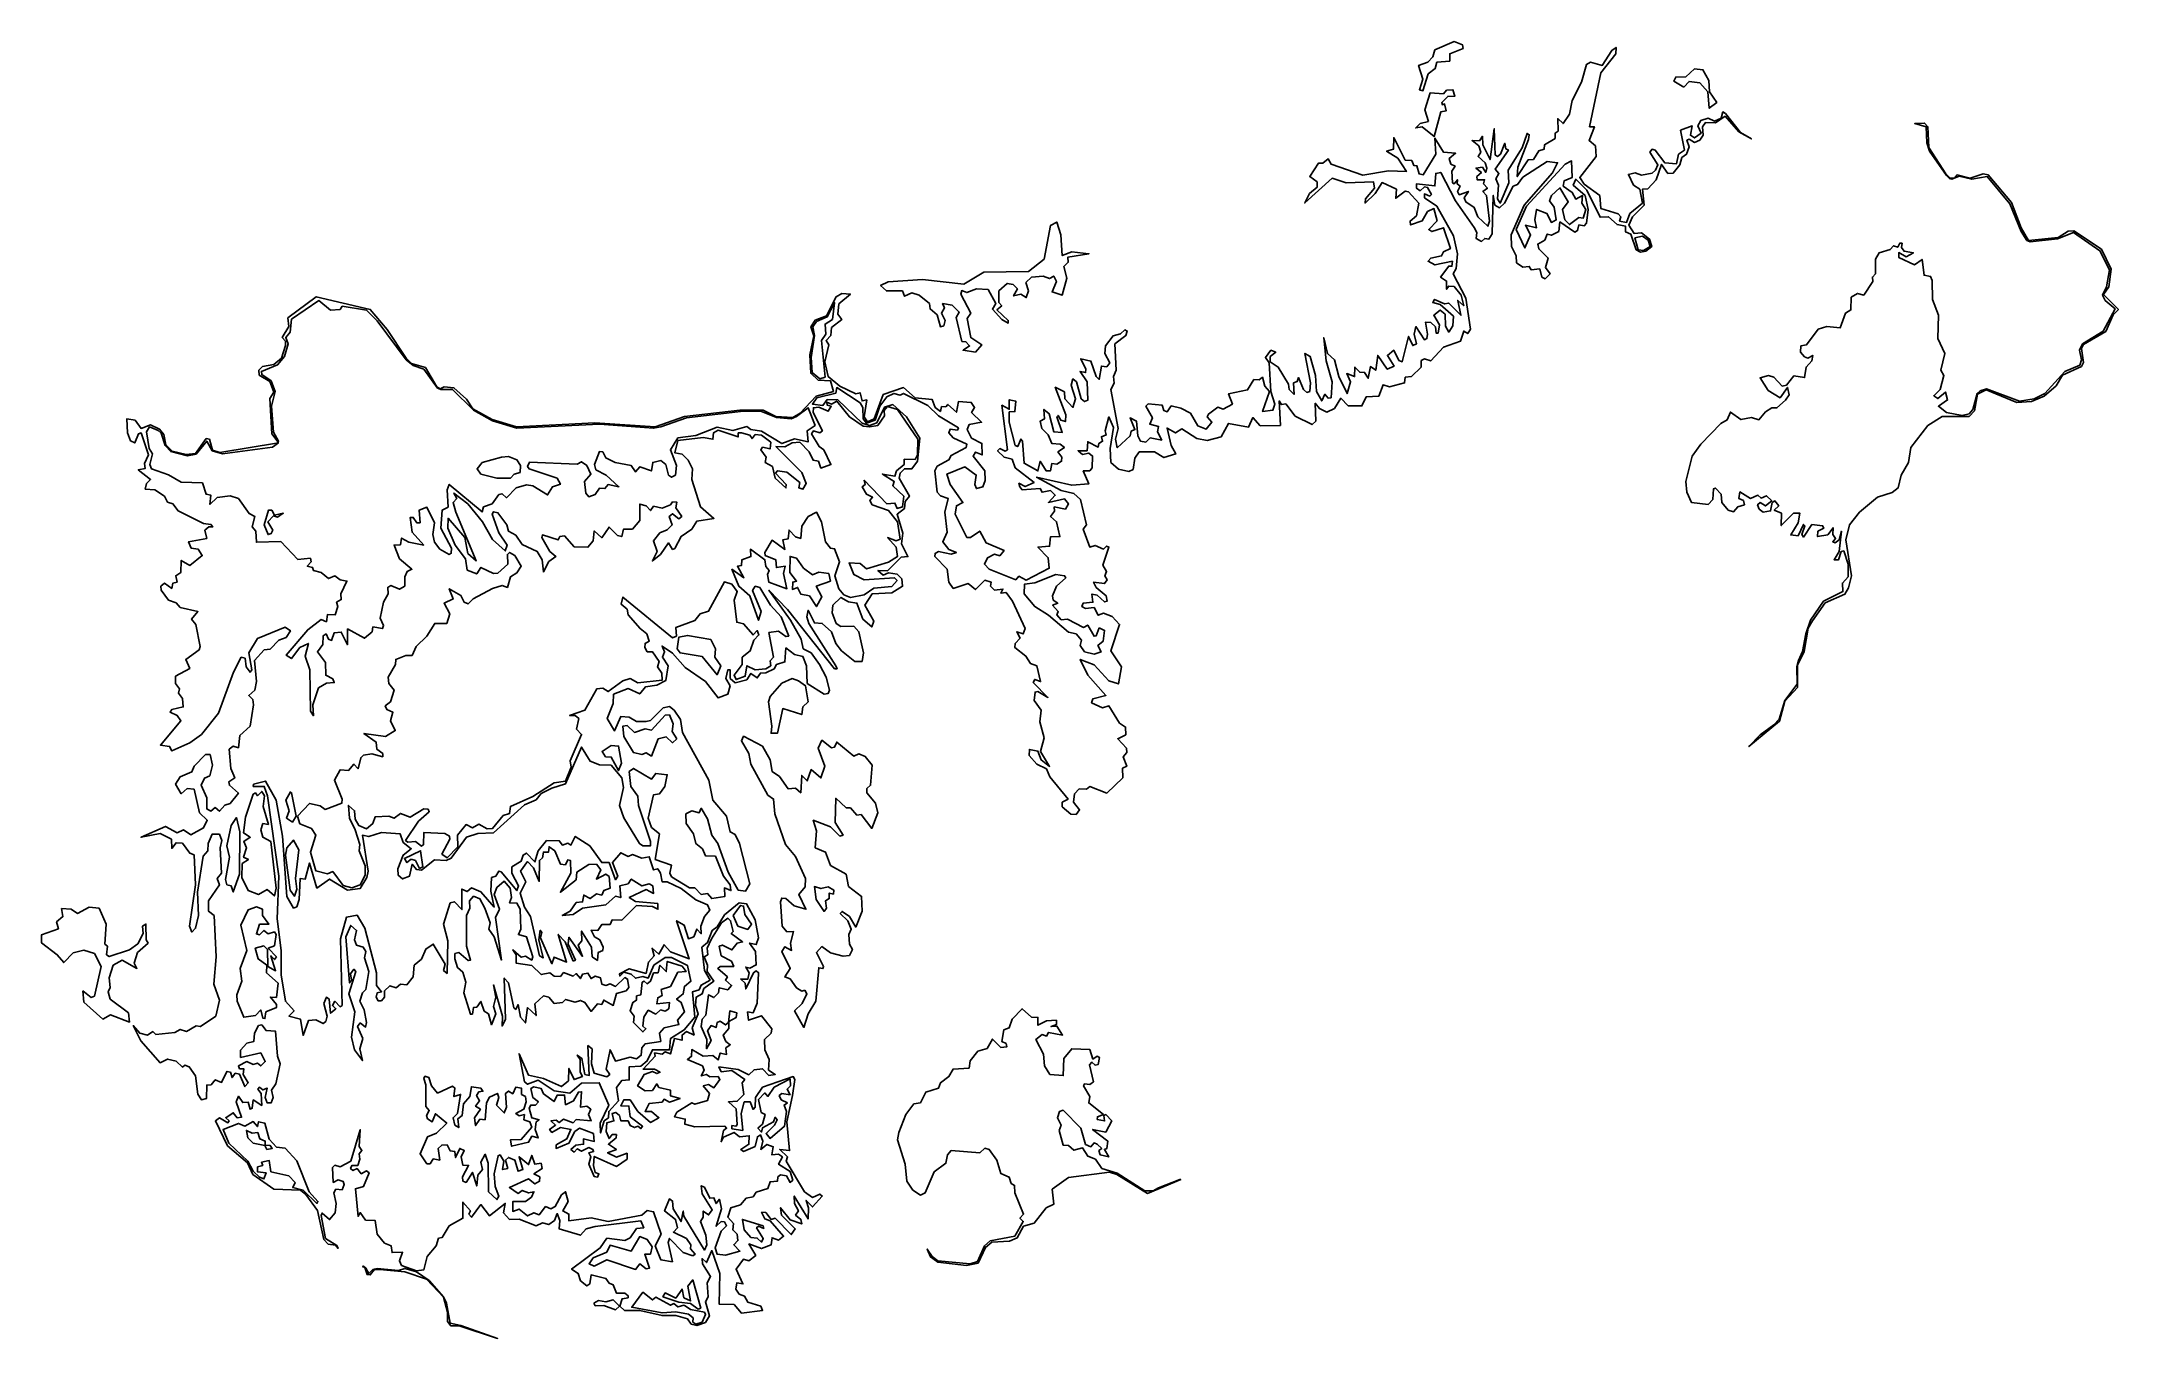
# Model space of a CAD drawing. Header units: millimetres. Extents: x 50 to 541, y 93 to 399.
import ezdxf

# ---------------------------------------------------------------- set-up
doc = ezdxf.new("R2010")
doc.units = ezdxf.units.MM
doc.layers.add('BAND_03', color=3, linetype='Continuous')

msp = doc.modelspace()

# ---------------------------------------------------------------- linework, layer by layer
at = {"layer": 'BAND_03'}
for points in [[(191.5, 99.33), (187.9, 99.38), (186.8, 100.38), (187.34, 102.12), (188.75, 102.36), (188.75, 102.83), (188, 103.43), (186, 103.48), (185.25, 105.4), (184.25, 105.78), (183.5, 106.95), (180, 107.76), (179.7, 105.62), (179, 105.15), (177.52, 106.38), (176.93, 108.12), (175.4, 109.12), (182.17, 114.12), (183.75, 116.44), (188, 115.88), (189.25, 116.55), (190.75, 118.75), (192.45, 118.88), (191.75, 120.52), (181, 119.21), (178.87, 118.62), (177.5, 117.12), (172.49, 118.62), (172.65, 120.62), (172, 122.23), (171.33, 120.62), (170, 119.66), (168.5, 120.02), (167, 119.32), (163, 120.89), (160.75, 120.82), (159.34, 122.38), (159.75, 124.63), (156, 121.71), (154, 124.38), (151.75, 121.37), (151.17, 122.12), (151.5, 122.88), (149.75, 124.94), (149.75, 121.13), (146.5, 119.34), (144.85, 116.62), (144, 116.4), (143.41, 114.62), (141.32, 112.12), (140.5, 108.94), (138.75, 108.75), (135.25, 109.99), (134.73, 111.12), (135.51, 113.12), (133, 113.02), (132.8, 114.62), (131.25, 115.24), (129.52, 117.38), (129, 120.63), (126.75, 120.68), (125.5, 122.49), (125, 121.58), (124.37, 128.12), (126.29, 128.62), (127.59, 131.88), (127, 132.33), (125.75, 131.65), (124.75, 132.88), (123.75, 132.43), (123.2, 132.88), (123.52, 133.62), (124.89, 133.62), (125.42, 135.12), (125.28, 136.38), (125.89, 137.12), (125.26, 138.12), (125.5, 142.02), (123.28, 134.62), (120.75, 133.31), (119.5, 133.67), (118.92, 133.12), (119.13, 129.62), (120.25, 130.23), (121.5, 129.8), (121.72, 129.12), (121.2, 127.88), (119.75, 127.98), (119.27, 127.12), (119.84, 124.62), (119.59, 122.38), (118.25, 120.81), (116.5, 122.34), (116.25, 121.82), (117.26, 116.38), (120, 114.73), (120.25, 114.01), (119.62, 114.75), (117.93, 115), (116.88, 116.13), (115.38, 123), (112.62, 126.75), (111.38, 127.75), (105.09, 128), (100.12, 131.5), (98.88, 134.25), (94.12, 138.25), (91.29, 144.12), (92.25, 144.83), (94.25, 143.69), (94.54, 144.12), (93.73, 144.88), (95.5, 146.06), (96.43, 144.88), (97.5, 144.99), (96.21, 148.62), (96.75, 149.93), (97.75, 148.46), (99, 148.58), (99.5, 146.88), (99.99, 147.12), (100.25, 149.09), (102.25, 147.8), (102.12, 150.62), (101.33, 151.62), (101.75, 152.12), (102.5, 151.44), (103.52, 151.88), (103.04, 149.62), (103.5, 148.43), (104.45, 148.38), (104.93, 149.62), (104.57, 151.38), (105.58, 152.88), (106.6, 157.62), (105.96, 159.38), (105.5, 165.3), (103.25, 165.45), (102.25, 166.79), (101.5, 166.63), (100.53, 164.88), (100.38, 162.88), (98.75, 162.52), (97.25, 160.81), (97.25, 159.11), (102, 160.18), (103.08, 158.12), (102, 157.1), (101.25, 157.78), (100.25, 157.45), (98.75, 158.15), (96.74, 157.12), (97, 156.43), (98, 156.43), (97.87, 155.12), (99.05, 153.12), (98.25, 152.23), (97, 155.15), (96, 155.37), (95.25, 154.37), (94.85, 155.62), (94, 155.83), (92.75, 153.22), (91.25, 153.86), (90.3, 152.62), (89.25, 152.59), (89.16, 149.38), (88, 149.12), (87.12, 150.43), (86.62, 154.75), (85.12, 156.88), (84.12, 157.25), (83.5, 156.85), (82, 158.21), (80, 158.74), (78.25, 157.87), (73.67, 163), (71.9, 166.62), (73.45, 164.88), (75.25, 164.41), (76.5, 165.21), (77.25, 164.54), (81.75, 164.97), (83, 165.74), (84.5, 165.25), (86.75, 166.56), (87.75, 166.38), (91.4, 168.88), (92.29, 172.62), (90.9, 176.38), (91.45, 182.88), (91, 192.62), (89.68, 193.62), (89.68, 196.12), (92.25, 199.88), (91.72, 201.38), (92.76, 202.62), (92.43, 208.62), (92.85, 210.38), (92.25, 211.86), (90.5, 211.81), (89.58, 209.62), (89.54, 207.88), (88.45, 206.62), (87.06, 198.12), (87.31, 192.62), (86.62, 189.62), (85.75, 188.7), (85.21, 190.12), (86.59, 199.88), (86.25, 206.93), (85.26, 207.38), (83.5, 209.7), (82, 209.81), (81, 208.49), (80.96, 210.62), (78.25, 211.99), (73.75, 211.12), (79.5, 213.65), (82.25, 212.16), (83.75, 212.85), (85.5, 211.71), (88.5, 213.31), (89.36, 215.12), (87.56, 216.88), (86.25, 222.44), (84.62, 222.62), (83.25, 221.4), (81.9, 223.62), (83, 225.4), (85.75, 226.54), (86.25, 227.88), (89, 230.68), (90.03, 230.62), (90.6, 228.12), (89.96, 225.62), (88.75, 225.08), (87.92, 223.38), (89.29, 220.38), (89.25, 217.81), (90.25, 217.3), (91.25, 218.12), (92.25, 217.26), (93.5, 218.67), (94.75, 219.1), (96.75, 221.51), (94.61, 223.38), (94.5, 224.21), (95.87, 225.12), (94.95, 227.38), (94.56, 231.88), (95.5, 232.65), (96.75, 232.26), (97.06, 235.12), (99.49, 237.38), (100.32, 242.38), (100.1, 243.62), (99.16, 244.62), (100.59, 245.88), (100.98, 247.88), (100.57, 252.88), (102.84, 255.38), (104.25, 255.54), (106.25, 257.65), (108, 258.25), (109.02, 259.88), (107.75, 260.71), (101.25, 258.06), (99.18, 254.62), (99.9, 250.62), (99.5, 250.09), (98.55, 251.38), (98.31, 253.38), (97.42, 253.62), (95.58, 250.12), (92.01, 240.38), (88, 235.41), (85.3, 233.38), (81, 231.49), (80.5, 232.57), (78.33, 232.88), (83.16, 238.62), (82.29, 239.88), (80.59, 240.62), (81, 241.27), (83.69, 241.88), (83.55, 243.88), (82.55, 245.12), (82.81, 246.12), (81.84, 247.38), (81.88, 249.12), (85.25, 250.97), (84.3, 253.12), (87.5, 255.37), (87.71, 256.12), (86.65, 261.38), (85.69, 262.62), (87.18, 264.38), (83, 265.34), (82, 266.47), (80.25, 267.11), (78.5, 269.42), (78.41, 270.38), (79.25, 271.1), (81, 269.86), (81.25, 271.12), (82.26, 271.38), (81.92, 272.88), (83.11, 273.62), (83.25, 276.47), (85.25, 275.31), (88.19, 277.62), (87.25, 279.11), (85.57, 279.38), (84.98, 280.88), (89.25, 281.69), (88.81, 283.62), (89.75, 284.41), (90.68, 284.38), (90.25, 285), (88.5, 285.23), (82.5, 288.2), (81.25, 289.86), (80, 290.25), (79.27, 291.62), (77, 293.13), (74.75, 293.34), (75, 294.62), (76, 295.58), (73.07, 297.88), (74.75, 298.2), (74.54, 299.38), (75.52, 301.38), (73.75, 306.6), (73.11, 306.38), (72.25, 304.22), (71.25, 304.73), (70.51, 306.62), (70.38, 309.88), (72.34, 309.62), (73.75, 307.65), (75.94, 308.5), (78.12, 307.5), (79.12, 306.25), (79.62, 303.75), (81.12, 302.25), (84.38, 301.5), (86.62, 301.75), (89.12, 305.25), (89.88, 305.08), (90.62, 302.5), (92.38, 302), (106.17, 304.25), (104.75, 303.21), (93, 301.63), (90.56, 302.38), (89.25, 304.66), (86.75, 301.55), (84.75, 301.18), (80.75, 302.23), (79.44, 303.62), (78.5, 306.52), (77.75, 307.19), (75.75, 308.01), (75.07, 306.88), (75.65, 302.88), (76.41, 301.62), (75.78, 299.12), (76.25, 298.07), (80.25, 296.73), (83.25, 294.94), (88.25, 294.77), (89.11, 292.12), (90.26, 291.88), (90, 289.71), (91.75, 291.32), (94.75, 291.73), (96.75, 291.11), (99.25, 287.54), (100.61, 286.88), (99.96, 284.38), (100.88, 283.38), (101, 280.78), (106.75, 280.93), (110.75, 276.71), (113.75, 276.99), (113.91, 276.12), (112.97, 275.12), (114.25, 274.83), (114.5, 274.07), (116.25, 273.64), (118, 272.2), (119.5, 272.87), (120.75, 271.87), (122.36, 271.62), (120.9, 268.62), (121, 267.24), (119.91, 266.62), (120.2, 265.62), (119.55, 263.62), (117.75, 263.7), (117.5, 262), (116.25, 262.5), (113.09, 260.12), (107.98, 254.12), (109.25, 253.29), (111.25, 255.95), (113.25, 256.88), (112.46, 253.88), (113.63, 250.62), (113.73, 240.88), (114.5, 239.82), (114.3, 242.38), (115.61, 246.38), (117.5, 247.48), (119.35, 247.62), (119, 248.48), (117.36, 249.38), (117.29, 252.38), (115.37, 254.88), (116.68, 256.62), (116.75, 258.69), (117.44, 259.12), (118.01, 257.88), (118.75, 257.58), (119.31, 259.38), (121, 259.56), (122.5, 256.57), (122.5, 260.3), (126.5, 258.12), (128.35, 259.62), (128.5, 260.77), (130.76, 260.38), (131.02, 261.12), (130.23, 262.88), (131, 266.6), (132.07, 268.62), (131.98, 270.12), (132.75, 270.55), (134.75, 269.66), (136, 270.43), (135.99, 272.62), (136.58, 273.88), (137.71, 274.38), (134.73, 276.88), (133.48, 280.12), (135, 280.17), (135.25, 281.77), (137, 280.8), (140.48, 280.12), (137.74, 283.12), (137.25, 286.61), (138, 286.65), (138.84, 285.38), (139.63, 285.38), (139.42, 288.38), (141.25, 289.04), (143.06, 285.38), (142.6, 282.62), (143, 280.82), (144.31, 279.12), (146.5, 277.9), (147, 278.17), (147.05, 279.38), (144.51, 284.12), (144.85, 288.38), (146.25, 289.07), (146.05, 293.12), (146.5, 294.42), (154.25, 287.94), (154.6, 289.12), (156.62, 289.88), (158.25, 292.05), (159, 292.23), (160, 291.29), (162.35, 293.62), (164.75, 294.34), (166.25, 294.08), (169.75, 291.94), (170.87, 293.88), (172.75, 294.46), (171.96, 295.88), (165.35, 298.12), (165, 298.62), (165.5, 299.7), (176.75, 299.2), (177.75, 299.8), (178.98, 298.88), (179.97, 296.88), (178.47, 295.12), (178.73, 292.38), (179.5, 291.47), (181, 292.04), (182, 293.58), (183.25, 293.44), (184, 294.4), (186.56, 293.88), (183.55, 296.62), (181.09, 297.88), (180.77, 299.12), (182, 302.24), (182.75, 302.12), (183.5, 300.69), (185.67, 299.62), (189.5, 298.87), (190.5, 297.38), (191.5, 298.61), (194.25, 297.62), (194.55, 299.62), (196.5, 300.08), (197.62, 299.12), (198.31, 296.62), (199, 296.11), (199.92, 296.62), (200.13, 298.88), (198.72, 302.62), (200.5, 305.41), (204.75, 305.98), (209.75, 307.94), (213.5, 307.15), (216.75, 308.1), (217.75, 307.36), (220.25, 307.04), (225, 304.08), (228, 305.23), (231.25, 304.46), (231.04, 307.12), (232.9, 308.38), (231.25, 312.52), (228.5, 310.45), (227.25, 309.95), (223.75, 310.24), (220.25, 311.66), (216, 311.7), (202.5, 310.12), (196.5, 308.02), (194.75, 307.71), (182, 308.69), (162.5, 307.73), (156.75, 309.47), (152.25, 311.94), (147.3, 316.88), (144.5, 316.81), (143.75, 317.16), (140.5, 321.67), (138, 322.49), (136.31, 323.88), (129.5, 333.07), (127, 335.55), (121.25, 336.52), (120.75, 335.74), (118.5, 335.56), (115.75, 337.83), (109.25, 333.44), (108.92, 330.38), (107.9, 329.12), (108.49, 327.62), (107.65, 324.62), (106, 322.7), (102.15, 321.12), (102.25, 320.38), (104.48, 318.88), (105.41, 316.38), (104.54, 312.88), (105, 306.77), (106.19, 304.62), (106.12, 304.43), (104.62, 306.41), (104.12, 314.7), (105.12, 316.25), (104.12, 318.75), (101.62, 320.25), (101.59, 321.38), (102.44, 322.25), (105.12, 322.75), (106.88, 324.25), (107.88, 327.25), (107.88, 328.25), (107.1, 329.12), (108.62, 331.75), (108.41, 333.75), (115.13, 338.75), (127.88, 335.75), (131.88, 331), (136.38, 324.25), (137.62, 323), (140.88, 322), (143.62, 317.5), (144.38, 317), (145.29, 317.5), (147.62, 317.25), (150.62, 314.54), (152.12, 312.25), (156.62, 309.75), (162.38, 308), (180.88, 309), (195.12, 308), (202.05, 310.5), (215.12, 312), (220.62, 312), (223.62, 310.5), (227.62, 310.25), (229.38, 311.25), (233.12, 315.25), (237.2, 316.38), (236.5, 318.91), (233.62, 319.03), (231.88, 320.69), (231.62, 325), (232.62, 329.5), (231.88, 331.62), (232.88, 333.25), (235.62, 334.25), (237.88, 338.75), (239.21, 339.5), (241.24, 339.38), (238.5, 337.07), (238.25, 334.62), (239.21, 333.38), (236.75, 331.47), (236.6, 329.62), (235.5, 328.38), (236.15, 327.38), (235.19, 323.38), (236, 319.89), (238.75, 317.64), (242.5, 315.84), (243.5, 316.09), (244, 314.15), (245.08, 314.38), (244.47, 310.38), (245.25, 309.22), (246.81, 309.88), (249, 315.64), (253.75, 317.29), (256.5, 314.89), (260.5, 314.49), (261.21, 312.62), (262.5, 311.65), (262.75, 312.8), (263.75, 312.71), (264.25, 313.33), (266.25, 311.47), (266.75, 313.97), (269.75, 313.8), (270.53, 312.62), (269.84, 311.38), (272.21, 309.12), (269.25, 308.54), (268.8, 307.38), (269.82, 305.38), (272.27, 304.12), (272.36, 301.38), (270.75, 302.06), (270.2, 301.12), (272.99, 297.62), (273.02, 295.38), (272.5, 293.86), (271, 293.46), (270.57, 294.38), (270.96, 296.62), (268.25, 298.6), (264, 296.87), (264.82, 294.38), (267.78, 290.12), (266.25, 289.38), (265.98, 287.38), (268.75, 281.9), (269.55, 281.88), (271.75, 283.41), (273.25, 280.63), (277.5, 278.81), (276.5, 277.59), (275.25, 277.99), (273.63, 277.12), (272.87, 275.62), (274, 274.41), (280.25, 271.92), (281, 272.76), (282.75, 271.83), (288.17, 274.62), (287.96, 277.12), (285.5, 279.64), (288.25, 279.81), (288.5, 282.07), (290.71, 282.12), (289.92, 285.62), (288.5, 286.88), (289.42, 288.12), (289.34, 289.12), (292, 288.62), (292.69, 289.88), (291.75, 291.04), (288, 290.17), (289.61, 291.88), (288.5, 292.97), (286.5, 292.57), (286, 293.49), (281.75, 293.18), (281.25, 293.84), (281, 294.72), (282.5, 293.92), (284.59, 294.88), (280.14, 298.38), (279.42, 300.38), (277.5, 300.86), (275.98, 302.38), (276.5, 302.89), (277.75, 302.28), (278.34, 302.62), (277, 313.11), (278.75, 312.17), (278.75, 314.41), (280.25, 314.12), (280.07, 311.62), (278.75, 311.54), (278.69, 309.12), (280.15, 303.62), (280.75, 303.38), (281.5, 305.14), (281.89, 304.62), (282.25, 299.42), (285.5, 297.62), (286, 299.91), (287.47, 297.62), (288.5, 297.65), (288.8, 299.38), (290, 299.2), (291.07, 299.88), (291.16, 300.88), (290.24, 302.12), (291.75, 303.12), (290.75, 303.96), (288.75, 304.12), (287.9, 306.12), (286.45, 307.62), (286.06, 309.38), (287.03, 309.88), (286.92, 312.12), (288.18, 311.12), (289.23, 306.88), (291.25, 306.7), (289.97, 310.38), (290.25, 310.71), (290.89, 309.62), (292, 309.28), (292.06, 310.88), (289.58, 317.38), (291.75, 316.26), (291.88, 314.62), (293.75, 312.62), (294.38, 314.62), (293.34, 317.88), (293.75, 319.34), (294.58, 318.62), (295.75, 314.65), (296.5, 313.98), (297.25, 314.29), (297.1, 318.62), (295.47, 321.12), (296.75, 320.84), (296.8, 321.62), (295.6, 324.12), (298, 323.55), (299.25, 319.88), (300, 319.22), (300.5, 322.37), (301.75, 322.2), (302.46, 323.12), (301.3, 325.38), (301.43, 327.12), (303.25, 329.5), (305, 329.96), (306, 330.93), (306.58, 330.62), (306.25, 329.57), (303.69, 327.62), (303.96, 321.38), (303.31, 319.88), (303.5, 318.32), (302.68, 316.88), (304.42, 307.62), (303.81, 305.12), (304.25, 303.08), (307.31, 305.88), (307.5, 306.98), (308.4, 307.38), (307.25, 310.13), (308.74, 309.38), (309.07, 305.88), (309.75, 304.63), (311, 304.41), (312, 305.42), (314.74, 304.88), (313.71, 306.88), (314, 308.12), (311.89, 308.62), (312.54, 310.12), (311, 312.88), (311.5, 313.43), (314.87, 313.12), (315.25, 311.88), (316, 311.53), (317, 312.96), (319.25, 312.44), (321.5, 311.26), (323.25, 308.27), (325.25, 307.51), (326.58, 309.12), (325.46, 310.38), (325.75, 311.03), (328, 312.66), (329.25, 312.21), (331.41, 313.38), (330.5, 315.84), (335, 316.76), (336.5, 319.18), (337.75, 319.15), (338.5, 319.75), (339.1, 317.62), (340.16, 316.38), (338.55, 311.62), (341, 311.95), (341.41, 313.38), (340.5, 316.38), (340.11, 323.12), (339.23, 324.38), (340.53, 326.12), (341.64, 325.62), (340.37, 324.62), (340.35, 323.38), (342.26, 322.12), (344.63, 318.12), (344.8, 316.88), (346, 315.68), (345.86, 318.38), (346.75, 318.73), (347, 319.66), (348.17, 316.88), (349, 316.16), (349.68, 316.38), (349.89, 318.38), (348.55, 325.38), (349.75, 324.67), (351.01, 320.12), (351.25, 316.38), (352.5, 314.15), (353.25, 315.74), (354, 314.8), (354.73, 314.88), (354.95, 318.62), (353.53, 323.62), (353, 329.07), (353.87, 325.38), (355.49, 323.88), (356.55, 319.88), (358.5, 315.87), (359.31, 318.62), (358.42, 320.62), (360.27, 319.88), (360.34, 322.12), (361.5, 320.91), (362.62, 320.88), (363.5, 319.48), (364, 322.26), (365.25, 321.4), (365.72, 324.88), (368, 321.61), (369.61, 322.38), (368.02, 324.88), (369.5, 326.13), (370.75, 323.7), (371.53, 323.38), (373, 329.38), (374, 327.22), (374.86, 327.62), (374.34, 329.88), (374.75, 331.69), (376.75, 328.6), (377.36, 328.88), (377.52, 329.88), (377, 332.73), (378.25, 332.7), (379.37, 331.62), (379.56, 330.12), (380, 330.15), (380.35, 332.12), (378.96, 334.38), (380.5, 335.59), (381.62, 334.62), (381.75, 331.83), (382.5, 330.41), (383.43, 331.88), (383.6, 334.12), (380.5, 336.9), (378.71, 337.38), (379.14, 338.12), (381.5, 337.05), (382.5, 337.25), (385.36, 334.38), (384.63, 337.88), (386.03, 336.62), (385.47, 339.12), (383.75, 341.15), (382.5, 341.27), (382, 340.51), (382, 342.44), (380.57, 343.38), (382.5, 346), (383.25, 345.96), (383.37, 347.12), (379.25, 346.26), (377.64, 347.12), (378.25, 347.86), (380.81, 348.38), (381.29, 349.38), (382.88, 350.12), (381.25, 355.04), (378.5, 354.15), (377.78, 354.62), (379.75, 356.64), (379, 359.57), (377.5, 358.85), (376.25, 356.71), (373.5, 355.72), (373.38, 356.62), (374.88, 357.88), (375.42, 360.88), (373, 363.51), (372.25, 363.68), (370, 361.99), (370.16, 364.12), (366.75, 365.72), (365.15, 363.12), (362.75, 360.85), (362.88, 361.88), (364.95, 364.38), (364.75, 365.85), (358.25, 365.63), (355, 366.71), (348.5, 360.9), (349.61, 363.12), (351.41, 364.62), (351.42, 365.88), (349.67, 367.12), (351.75, 370.29), (352.75, 370.27), (354, 371.32), (354.75, 370.03), (362.25, 367.46), (368.25, 368.46), (372.5, 368.29), (370.5, 371.46), (367.83, 373.12), (369.46, 373.62), (369.5, 376.33), (372.25, 371.02), (373.75, 370.94), (374.25, 369.76), (375, 369.68), (375.5, 367.74), (376.5, 367.54), (379.47, 372.38), (379.25, 376.22), (381.25, 372.89), (384.11, 372.62), (382.58, 371.38), (383, 370.07), (384.01, 369.62), (383.2, 368.38), (383.42, 365.62), (383.75, 365.39), (384.55, 366.38), (384.49, 365.38), (385.18, 364.88), (384.57, 363.62), (385, 362.82), (387.15, 363.62), (386.12, 362.12), (386.53, 361.12), (388.5, 359.83), (389.34, 357.62), (391.75, 355.4), (392.13, 356.62), (391.44, 362.62), (390.55, 363.62), (391.63, 364.38), (390.73, 365.38), (390.95, 366.38), (389.21, 366.38), (389.13, 367.12), (390.22, 368.12), (388.91, 369.12), (390.47, 369.38), (391.25, 368.12), (391.5, 369.09), (391.09, 370.38), (389.43, 371.88), (390.09, 372.88), (389.61, 374.38), (388.03, 375.62), (389.75, 375.59), (390.5, 376.64), (390.53, 374.62), (392.25, 371.15), (393.25, 378.41), (393.5, 372.24), (394, 371.89), (394.75, 372.45), (395.75, 374.99), (396, 373.67), (396.59, 373.38), (393.49, 368.88), (394.33, 367.88), (393.64, 366.62), (394.27, 365.12), (394.05, 361.88), (394.68, 360.88), (396.7, 365.62), (396.55, 368.62), (399.83, 373.88), (401, 377.31), (401.5, 376.98), (401.32, 375.88), (398.78, 369.38), (398.66, 367.12), (401.25, 371.06), (402.5, 371.12), (403.75, 373.17), (405, 373.59), (405.14, 374.62), (407.61, 376.12), (407.66, 377.38), (408.35, 377.88), (408.25, 380.83), (409.5, 379.62), (410.99, 381.88), (411.64, 385.12), (413.83, 389.38), (415.02, 393.62), (416, 394.13), (418.75, 393.38), (421, 396.93), (422.01, 397.62), (421.93, 396.12), (418.39, 391.62), (415.74, 378.87), (416.91, 378.87), (415.63, 375.62), (417.16, 374.38), (417.31, 371.88), (413.45, 366.88), (414.5, 365.34), (418.15, 362.62), (418.38, 359.62), (422.5, 358.36), (423.15, 357.62), (422.84, 356.62), (424.5, 356.31), (425.22, 358.38), (428.21, 360.88), (427.58, 364.12), (426.09, 365.12), (424.91, 367.62), (426.5, 367.98), (428, 367.47), (430.5, 367.93), (431.33, 368.62), (431.89, 369.88), (429.99, 372.88), (430.5, 373.59), (431.25, 373.37), (433.5, 370.38), (436.25, 370.12), (436.75, 372.4), (438.13, 373.38), (437.25, 378.05), (440, 379.08), (439.58, 376.88), (440.5, 376.24), (442.11, 377.38), (441.31, 379.12), (442.05, 380.38), (443.75, 380.89), (445.25, 380.24), (446.8, 380.88), (447.23, 382.38), (447.88, 382), (451.38, 377.5), (453.98, 376), (451, 377.71), (447.75, 381.38), (445.5, 379.78), (443.12, 379.88), (442.42, 378.87), (442.56, 376.88), (441.75, 375.71), (440.5, 375.17), (439.25, 375.95), (438.75, 375.71), (439.24, 374.12), (438.66, 372.38), (437.5, 371.6), (437.03, 369.88), (435.5, 367.93), (434.25, 367.87), (432.75, 369.98), (431.5, 366.37), (429.5, 364.25), (428.25, 364.16), (428.64, 360.38), (425.89, 357.62), (425.04, 355.62), (426.25, 353.69), (428, 353.84), (429.9, 352.38), (430.48, 350.62), (429, 349.5), (427.75, 349.3), (426.75, 349.83), (425.5, 353.51), (424.25, 354.04), (424.24, 355.38), (422.25, 355.78), (420.25, 357.64), (418.25, 357.51), (415.11, 363.88), (412.5, 366.5), (411.84, 365.12), (414.71, 362.62), (415.38, 359.38), (415.02, 356.12), (414.5, 355.52), (413.25, 355.72), (412.91, 354.38), (412.25, 354.03), (408.75, 356.42), (408.5, 354.18), (406.75, 353.25), (405.75, 353.54), (405.19, 352.12), (403.5, 351.2), (403.75, 350.05), (405.98, 347.88), (405.32, 345.62), (406.44, 344.12), (405.25, 342.98), (404.46, 343.38), (404, 345.31), (402, 345.1), (401.5, 345.9), (400, 345.73), (398.5, 346.79), (398.44, 348.38), (397.34, 350.62), (397.26, 353.38), (400.3, 360.38), (407, 367.99), (408.19, 370.38), (405.75, 370.68), (400, 366.96), (398.75, 365.23), (397.75, 364.85), (395.66, 360.88), (394.5, 359.76), (393.37, 360.38), (393, 362.69), (392.77, 353.62), (392, 352.35), (391, 352.51), (390.25, 351.83), (389, 352.49), (389.14, 353.88), (388.5, 355.12), (384.12, 361.38), (380.63, 368.12), (379.45, 367.88), (379.25, 364.93), (374.87, 365.38), (374.91, 364.38), (375.75, 363.76), (376.75, 364.69), (377.5, 364.57), (378.4, 362.88), (378, 362.51), (376.75, 363.03), (376.75, 362.14), (379.66, 360.12), (383.61, 353.12), (384.57, 348.88), (384.28, 345.38), (383.54, 344.12), (386.57, 338.38), (387.65, 331.12), (387, 330.06), (386.04, 330.62), (385.25, 328.22), (381.25, 326.85), (378.25, 323.61), (376.75, 324.11), (376, 323.67), (376, 322.15), (373.67, 319.88), (372.25, 319.73), (372.09, 318.38), (368.5, 317.45), (367, 317.96), (366, 315.3), (363.02, 315.12), (362, 312.95), (358.75, 313.02), (357, 314.78), (355.5, 312.35), (353.75, 311.52), (351.98, 312.38), (351, 313.59), (351.1, 309.38), (350.25, 308.57), (346.25, 310.53), (344, 313.42), (343, 313.28), (342.5, 314.13), (342.75, 308.37), (338, 308.27), (336.25, 310.21), (335.25, 307.97), (330.5, 308.82), (328.75, 305.7), (325.5, 304.76), (323, 305.28), (319.5, 307.55), (318, 306.57), (316, 307.74), (316.95, 303.62), (318.03, 301.62), (315.25, 300.78), (313, 302.11), (309.44, 302.12), (308.37, 300.62), (308, 297.98), (307, 297.44), (304.5, 298.06), (302.7, 299.62), (302.53, 302.88), (303.32, 307.88), (302.25, 310.35), (301.37, 307.12), (301.63, 306.12), (300.5, 305.67), (300.75, 304.62), (299.9, 304.12), (299.75, 303.24), (297.25, 304.52), (297.12, 302.38), (294.97, 302.38), (296, 301.51), (297.5, 301.84), (298.39, 301.12), (298.34, 298.38), (297.75, 297.6), (296.21, 297.62), (297.5, 294.53), (293.5, 294.25), (285.17, 296.12), (291, 292.98), (294, 292.32), (295.55, 290.88), (297.01, 284.88), (296.15, 283.88), (297.75, 279.62), (299, 280.03), (301, 279.15), (301.67, 279.88), (302.26, 279.62), (300.84, 275.38), (301.72, 273.88), (301.27, 272.88), (301.82, 271.88), (301.25, 271.01), (298.64, 271.38), (299.23, 270.12), (301.58, 268.12), (301.88, 266.88), (301.25, 266.67), (299.5, 268.26), (298.25, 268.54), (298.5, 266.61), (296.17, 266.38), (295.84, 265.62), (296.75, 265.11), (298.75, 265.4), (299.75, 263.53), (301, 264.05), (303, 263.21), (304.77, 261.38), (302.71, 255.12), (305.21, 251.38), (304.5, 247.33), (302.25, 248.07), (298.75, 251.81), (295.5, 253.12), (297.32, 249.38), (301.57, 244.62), (298.5, 243.83), (298.18, 242.88), (300.75, 241.65), (302.25, 242.12), (304.75, 238.07), (306.21, 237.12), (306.25, 235.33), (304.36, 234.38), (306.43, 232.12), (306.53, 231.12), (305.64, 230.12), (306.48, 227.88), (305.5, 227.39), (305.55, 225.12), (301.75, 221.55), (297.75, 223.07), (297, 222.43), (295.25, 222.56), (294.15, 221.38), (293.93, 219.38), (295.34, 217.62), (294.5, 216.49), (293.25, 216.54), (291.25, 218.3), (291.23, 219.38), (292.62, 220.12), (288.34, 225.38), (287.5, 227.24), (285.22, 228.38), (283.44, 230.38), (283.5, 231.85), (285.5, 231.44), (286.26, 229.38), (288.25, 227.83), (286.09, 231.38), (286.95, 234.62), (285.97, 238.38), (286.25, 241.12), (284.64, 243.38), (284.85, 245.38), (285.5, 245.55), (287.86, 244.12), (284.38, 247.62), (284.75, 248.37), (286.15, 247.88), (285.23, 251.62), (283.78, 252.12), (282.68, 253.88), (280.06, 255.88), (280.15, 256.88), (281.3, 258.12), (280.5, 259.62), (282, 259.12), (282.46, 260.38), (279.5, 266.85), (278, 268.94), (276.75, 268.73), (277.25, 269.73), (275.25, 269.48), (274.34, 270.38), (274.44, 271.38), (273, 271.78), (270.75, 269.61), (269, 271.01), (265.5, 269.86), (264.45, 271.38), (264.11, 274.38), (261.19, 277.38), (261.22, 278.12), (262, 278.62), (265, 277.99), (266.24, 278.38), (264.5, 279.07), (263.04, 280.88), (264.09, 283.12), (263.52, 287.88), (264.31, 291.12), (262.5, 291.73), (261.74, 292.62), (261.18, 297.62), (261.75, 298.71), (264.5, 300.21), (265, 301.29), (268.55, 303.12), (268.75, 303.9), (265.5, 305.42), (264.45, 306.62), (264.75, 307.44), (266.5, 307.27), (266.75, 307.78), (262, 310.66), (259.5, 313.1), (253.75, 315.93), (253, 315.48), (251.5, 315.9), (249.8, 315.12), (248.15, 312.88), (247.06, 309.62), (245, 308.92), (244.22, 309.88), (244.16, 312.62), (243.5, 313.69), (238, 317.31), (237.75, 315.96), (233.3, 314.88), (232.25, 313.39), (234.75, 313.07), (235.75, 314.46), (238.25, 314.38), (244.04, 308.88), (245.75, 308.37), (247.5, 309), (249.25, 312.66), (251.25, 313.28), (254.48, 310.38), (257.61, 305.38), (257.09, 299.88), (255.74, 298.12), (254, 298.13), (252.97, 297.12), (252.72, 295.88), (255.16, 291.62), (254.12, 290.38), (254, 288.74), (252.26, 287.38), (253.57, 282.88), (253.28, 280.38), (254.8, 277.38), (253.25, 277.25), (250, 274.03), (247.72, 274.12), (249, 273.01), (250.25, 273.51), (252.25, 273.22), (253.38, 272.12), (253.54, 270.38), (251, 268.79), (246.4, 268.62), (244.62, 265.88), (246.74, 262.12), (246.25, 260.78), (244.16, 262.62), (242.75, 266.42), (240.75, 266.67), (239, 267.73), (237.06, 265.88), (236.9, 264.12), (237.85, 261.62), (239, 260.85), (242, 260.92), (243.25, 259.62), (244.3, 254.62), (244, 252.63), (242.25, 252.63), (239.16, 255.12), (237.76, 256.88), (236.75, 259.65), (234.57, 261.62), (232.75, 261.72), (231.25, 264.71), (230.97, 263.12), (231.45, 261.62), (237.8, 251.62), (238.07, 250.88), (237.48, 250.88), (226.36, 264.88), (222, 269.45), (227.09, 262.38), (229.61, 257.88), (230.08, 255.62), (231.96, 254.62), (233.93, 251.88), (235.48, 248.88), (236.28, 245.88), (236, 245.09), (235, 244.93), (231, 247.43), (230.84, 251.62), (230, 253.8), (228, 254.24), (226, 255.8), (225.75, 252.52), (223.75, 251.92), (223.24, 250.88), (221.25, 249.92), (220, 249.86), (219.25, 248.73), (217.75, 249.81), (216.75, 248.27), (214, 247.57), (212.87, 248.62), (212.84, 250.62), (212.26, 250.62), (211.78, 248.62), (212.82, 246.88), (212.27, 244.88), (210, 244.03), (207.01, 247.88), (202.25, 251.22), (199.25, 254.55), (196.75, 256.26), (197.35, 254.88), (196.83, 253.62), (198.22, 251.62), (197.62, 248.12), (195.5, 247.02), (192.81, 246.62), (191.5, 244.96), (188.75, 246.23), (185.31, 244.88), (185.25, 242.72), (183.79, 239.12), (185.5, 236.23), (187, 239.62), (189, 239.47), (190.75, 238.41), (193, 238.43), (194, 238.65), (197, 241.65), (198.5, 241.95), (199.6, 241.12), (201.14, 238.88), (201.56, 235.88), (207.79, 224.62), (208.75, 219.87), (212, 216.09), (212.81, 212.38), (214, 211.74), (215.03, 209.62), (217.51, 200.12), (216.46, 198.38), (214.75, 198.63), (212.36, 202.88), (209.89, 209.62), (208.53, 211.62), (207.5, 215.43), (206, 217.94), (205.55, 216.88), (203.75, 217.31), (202.39, 216.62), (202.45, 214.38), (204.19, 211.88), (204.77, 209.62), (206.3, 208.38), (207, 206.75), (209.36, 206.62), (211.3, 201.88), (212.87, 199.88), (213, 198.5), (211.5, 199.13), (211.61, 197.12), (208.5, 196.61), (207.5, 197.82), (206, 197.6), (204.5, 199.16), (203.25, 199.14), (199, 201.8), (198.61, 202.62), (199, 204.5), (195.14, 205.88), (196.13, 211.88), (194.25, 213.45), (193.44, 215.62), (194.7, 221.12), (196.18, 221.38), (197.44, 223.12), (197.98, 225.88), (195.25, 226.18), (194.25, 224.81), (190, 227.36), (189, 226.62), (189.38, 223.12), (191, 220.82), (191.16, 218.62), (194.04, 210.12), (194, 209.08), (192.25, 209.05), (191.4, 209.62), (187.75, 215.68), (186.69, 218.62), (187.68, 222.88), (187.29, 225.12), (184.71, 228.12), (182, 228.19), (179.75, 229.08), (177.75, 232.42), (174, 223.72), (170.75, 222.73), (168.25, 221.42), (167, 219.98), (164.25, 218.76), (157, 212.17), (153.25, 212.03), (150.56, 211.12), (147, 206.18), (145.75, 205.58), (143, 205.76), (140, 203.31), (138.75, 203.53), (137.75, 204.73), (137.11, 201.88), (135.5, 201.28), (134.47, 202.12), (134.4, 203.62), (135.65, 206.88), (137.56, 208.38), (135.62, 209.88), (134.93, 211.88), (130.5, 212.21), (127.5, 211.25), (126, 211.58), (127.33, 203.12), (127.09, 201.62), (125.5, 199.01), (122.5, 198.59), (118.25, 201.23), (115.25, 199.1), (113.5, 205.02), (112.5, 201.25), (111.34, 201.38), (111.1, 196.38), (110.5, 194.7), (109.75, 194.39), (108.16, 197.12), (107.18, 211.38), (105.61, 219.88), (103.15, 224.38), (100.33, 223.62), (100.25, 223.12), (102.83, 223.12), (103.59, 220.88), (106.29, 201.88), (105.87, 191.88), (106.83, 184.38), (106.81, 178.62), (107.85, 172.38), (109.87, 170.12), (108.64, 168.88), (111.42, 168.12), (112, 164.31), (113.25, 167.83), (115, 168.03), (116.75, 167.1), (117.38, 167.62), (117.68, 168.88), (116.91, 171.88), (117.5, 173.33), (118.14, 172.88), (118.5, 169.54), (119.75, 170.62), (118.93, 171.38), (119.5, 172.37), (120.75, 171.09), (121.25, 171.39), (120.82, 187.12), (122.25, 192.21), (124.75, 192.72), (126.61, 189.62), (129.36, 179.12), (129.35, 176.12), (130.53, 174.62), (129.5, 174.39), (129.27, 173.38), (129.75, 172.47), (130.5, 172.49), (131.23, 173.38), (131.25, 174.88), (132.5, 176.04), (134, 175.55), (135.04, 176.38), (136.5, 176.26), (138.03, 178.12), (138.22, 180.88), (140, 182.34), (141, 184.71), (142.74, 185.88), (145.54, 181.12), (145.16, 179.62), (146, 178.94), (146.16, 186.62), (145.19, 190.62), (146.73, 195.62), (147.75, 195.88), (149.5, 194.02), (149.46, 198.88), (150.75, 198.28), (151.75, 199.2), (154, 198.23), (157.13, 194.62), (156.37, 198.38), (156.5, 201.58), (157.5, 201.93), (158.25, 203.12), (158.75, 202.97), (162.5, 198.53), (162.88, 199.62), (161.32, 202.62), (161.29, 204.12), (163.5, 205.45), (163.96, 206.88), (164.75, 207.38), (166.75, 205.28), (167.52, 207.88), (169.5, 210.32), (172.5, 210.27), (173.25, 209.24), (174.5, 209.68), (175.25, 209.25), (176.25, 211.32), (179.67, 209.12), (182.5, 205.14), (184.26, 205.12), (185.75, 201.06), (186.29, 201.88), (185.05, 205.12), (187, 207.45), (188.75, 206.57), (189.75, 207.01), (192, 206.2), (193.75, 206.51), (194.72, 203.38), (195.75, 203.68), (196.42, 202.62), (196.75, 200.62), (198, 200.61), (201.25, 198.97), (204.75, 196.31), (207.5, 195.13), (208.03, 193.88), (206.75, 192.43), (205.94, 190.12), (206, 188.33), (205, 189.43), (204.25, 187.6), (203, 187.13), (201.99, 190.38), (200.2, 191.38), (203.14, 182.38), (198.75, 184.02), (197.25, 185.72), (196, 183.51), (194.39, 184.88), (194.9, 183.12), (193.52, 181.62), (193, 178.94), (189, 180.06), (186.74, 178.88), (186.75, 178.34), (187.75, 179.22), (189.5, 178.78), (190.5, 177.83), (192.25, 178.24), (193.5, 177.87), (194.8, 180.88), (197.5, 182.75), (199, 182.75), (202.75, 180.85), (203.58, 177.12), (202.04, 175.88), (201.75, 174.1), (200.2, 172.88), (201.29, 172.12), (202.03, 169.88), (200.41, 167.88), (200.73, 166.88), (197.25, 166.1), (196.12, 164.88), (196.44, 162.88), (192.75, 162.31), (192.02, 161.38), (191.84, 159.62), (190.75, 158.81), (189.25, 159.19), (185.75, 158.27), (184.5, 160.94), (183.6, 156.38), (184.39, 155.12), (183.75, 154.54), (180.75, 155.37), (180.07, 157.62), (180.29, 161.12), (179.25, 161.9), (179.55, 154.88), (178.55, 155.12), (177.83, 158.88), (176.75, 159.65), (177.4, 158.62), (177.4, 155.62), (177.94, 154.62), (175.99, 153.88), (174.75, 156.54), (174.66, 153.62), (173, 152.24), (168.75, 154.14), (165.25, 154.91), (163, 159.98), (164.25, 153.38), (165, 152.79), (167.5, 153.71), (171.25, 151.26), (175, 150.67), (177.75, 153.05), (181.93, 153.12), (184.17, 147.88), (182.11, 143.62), (182.25, 141.28), (183.09, 144.12), (184.09, 144.88), (184.18, 146.38), (186.48, 148.88), (186, 152.04), (187.25, 153.64), (189, 153.8), (188.96, 156.88), (191.75, 157.05), (193.25, 158.3), (194.5, 160.94), (198.5, 160.89), (198.77, 163.62), (202, 165.62), (204.48, 168.62), (203.97, 174.62), (205.5, 175.07), (206, 176.19), (208.08, 177.38), (206.79, 179.62), (206.18, 185.12), (207.5, 186.25), (208.62, 189.12), (209.75, 189.92), (211.5, 192.75), (215, 195.64), (216.73, 195.38), (218.74, 191.62), (219.56, 187.38), (219, 185.76), (217.44, 186.12), (218.84, 184.12), (219, 180.96), (217.5, 180.23), (216.5, 180.44), (217.35, 179.12), (217.04, 177.62), (215.33, 177.62), (216.36, 176.62), (216.5, 175.3), (218.37, 179.12), (219, 179.53), (219.54, 179.12), (219.25, 171.93), (218.25, 169.61), (216.97, 169.88), (217.18, 167.88), (220.25, 168.96), (222.65, 165.88), (222.51, 164.88), (220.97, 163.38), (221.03, 160.88), (222.04, 158.62), (221.87, 156.12), (223.49, 155.12), (222, 154.86), (220.5, 156.45), (218.5, 156.2), (217.25, 155.04), (214.75, 156.24), (210.19, 156.88), (210.75, 155.73), (213.25, 156.06), (216.27, 153.88), (215.71, 153.12), (216.05, 150.38), (214.5, 148.78), (212.43, 148.62), (214.25, 146.99), (214.5, 143.29), (214.25, 142.85), (213.25, 143.04), (213.25, 142.28), (215.82, 141.88), (215.45, 145.88), (216.18, 148.62), (217.57, 148.62), (218.25, 146.84), (218.76, 147.38), (218.85, 149.62), (220.5, 152.09), (227.75, 154.58), (228.11, 153.88), (227.58, 150.12), (226.2, 143.88), (226.85, 137.12), (224.54, 137.38), (226.38, 135.62), (226.09, 134.62), (230.39, 127.38), (232.25, 126.05), (234, 126.85), (234.6, 126.38), (232.25, 123.82), (230.75, 125.34), (231.35, 123.62), (231.25, 120.97), (227.97, 126.38), (228.05, 124.62), (228.97, 122.88), (228.29, 121.88), (229.53, 120.88), (229.75, 119.81), (227, 120.73), (224.75, 123.63), (224.95, 121.88), (228.2, 118.62), (227.25, 117.28), (223.5, 121.13), (222.5, 120.88), (221.25, 122.49), (220.25, 122.55), (221, 120.98), (222.25, 120.53), (225.46, 116.88), (224.25, 115.97), (222.75, 116.52), (222.53, 114.88), (220.25, 113.96), (217.25, 115.07), (218.88, 112.38), (217.25, 111.11), (216, 111.51), (214.25, 109.11), (215.86, 105.62), (214.41, 105.88), (214.2, 104.38), (215, 103.24), (216.25, 102.76), (217, 101.31), (220.06, 100.38), (220.5, 99.38), (215.5, 98.73), (213.75, 100.8), (210.25, 100.84), (210.38, 108.12), (208.5, 113.51), (207.25, 110.67), (206.21, 111.62), (206.34, 110.38), (208.21, 107.38), (207.39, 105.88), (207.65, 102.62), (207.01, 101.38), (207.94, 98.12), (207, 96.51), (205, 95.83), (203.67, 96.12), (202.75, 97.35), (200, 98.2), (196.75, 98.14)], [(378.75, 395.38), (379.25, 397.03), (383.75, 399.01), (385.75, 398.21), (385.9, 397.38), (382.75, 396.12), (382.73, 394.38), (379.72, 394.12), (379.27, 392.62), (377.65, 391.38), (376.41, 387.38), (375.59, 387.62), (376.38, 390.12), (375.37, 393.38), (377.6, 394.12)], [(438, 388.22), (435.65, 389.62), (436.11, 390.62), (438.5, 390.71), (440.5, 392.54), (442.5, 392.33), (443.88, 389.82), (444.08, 387.12), (445.77, 384.62), (444, 383.27), (443.7, 387.12), (441.75, 389.29), (439.25, 389.6)], [(377.72, 380.12), (376.84, 382.88), (378.09, 386.88), (381.25, 386.65), (382, 387.56), (383.5, 387.63), (383.97, 386.12), (382.25, 386.07), (380.85, 384.62), (381, 384.1), (381.5, 384.27), (381.88, 382.62), (380.6, 382.38), (379.09, 376.62), (376.25, 378.84), (374.7, 378.62), (375.76, 379.62)], [(461.85, 243.38), (464.76, 247.25), (464.67, 251.38), (465.05, 252.88), (466.01, 255), (466.79, 259.12), (467.91, 262.38), (471, 266.82), (475.57, 269.12), (475.45, 271.12), (476.78, 272.62), (476.8, 275.62), (475.75, 278.74), (475.18, 278.62), (474.5, 276.58), (473.48, 276.62), (474.72, 278.62), (475.25, 283.36), (474.65, 281.38), (473.75, 280.66), (473.16, 280.88), (473.84, 281.62), (473.16, 282.62), (473.25, 284.21), (472, 282.56), (469.6, 282.12), (469.68, 283.38), (471.07, 284.12), (470.75, 284.66), (468.25, 284.93), (466.25, 282), (465.84, 282.62), (466.6, 284.62), (466.25, 284.97), (465, 282.26), (463.25, 282.51), (464.98, 285.38), (465.43, 287.62), (463.89, 287.62), (461, 284.69), (461.06, 287.62), (459.35, 288.38), (460.41, 289.38), (459.5, 290.53), (458.88, 290.12), (458.5, 288.17), (456.75, 287.9), (455.78, 288.62), (455.41, 289.62), (456, 290.15), (457.25, 289.36), (458.75, 290.58), (457.5, 291.77), (456.25, 291.16), (455.5, 291.9), (453.75, 291.14), (451.25, 292.64), (451, 291.08), (452.06, 290.62), (452.33, 289.62), (450.75, 289.1), (449.75, 287.97), (448.5, 288.35), (447, 290.12), (446.8, 292.12), (445.5, 293.56), (445, 293.36), (444.85, 290.88), (443.75, 289.67), (439.85, 290.12), (438.7, 292.62), (438.46, 295.12), (439.97, 301.12), (442, 303.96), (446.75, 308.84), (448.25, 309.64), (449, 311.49), (451.5, 309.72), (454, 310.22), (455.75, 309.68), (457.25, 311.55), (458.75, 312.48), (460, 312.5), (462, 314.3), (462.84, 315.62), (462.5, 317.35), (460.75, 314.91), (457.92, 316.62), (456, 319.63), (458, 320.12), (459.25, 319.73), (461.25, 317.65), (462.25, 317.89), (464, 320.08), (466.5, 319.64), (466.87, 322.12), (468.25, 323.58), (468.43, 324.88), (467.25, 324.27), (466.5, 324.59), (465.56, 325.62), (465.65, 327.12), (467, 327.42), (469.75, 331.1), (471.75, 331.73), (474.89, 331.38), (476.17, 334.88), (477.44, 335.62), (477.55, 338.62), (479, 339.53), (480.5, 339.13), (482.61, 342.38), (482.55, 343.38), (483.26, 344.12), (483.28, 347.62), (484.15, 349.12), (486.75, 349.93), (487.5, 350.77), (488.5, 350.45), (489, 351.39), (489.52, 351.38), (489.39, 350.38), (490, 349.49), (492.21, 349.12), (490.5, 348.19), (488.75, 349.17), (488.75, 348.04), (492.5, 346.26), (494.25, 347.55), (494.75, 343.82), (496.25, 343.54), (496.63, 342.62), (496.75, 338.12), (498.16, 334.38), (497.94, 328.88), (499.61, 325.38), (498.72, 321.38), (499.43, 320.12), (498.49, 316.88), (497.03, 315.38), (498, 314.69), (499.75, 316.25), (500.27, 314.38), (498.12, 312.88), (500.06, 311.38), (503.75, 310.74), (505.38, 311.12), (506.25, 312.12), (507.23, 315.88), (508, 316.53), (509.5, 316.98), (517.25, 314.12), (520.7, 314.62), (523.26, 315.88), (528, 321.1), (531.5, 322.58), (531.9, 323.88), (531.46, 326.12), (532.11, 327.62), (536.99, 330.62), (539.87, 335.88), (537.52, 337.88), (536.89, 339.12), (537.84, 341.12), (538.53, 345.12), (536.23, 349.62), (530, 353.93), (526.25, 352.45), (519.75, 351.75), (519, 352.05), (517.64, 354.12), (515, 360.7), (509.64, 367.12), (506, 366.5), (503, 367.19), (501.25, 366.5), (500.75, 366.68), (500.01, 367.38), (496.04, 373.12), (495.38, 375.12), (495.2, 378.87), (492.52, 379.62), (494.84, 379.75), (495.62, 378.87), (495.88, 374), (499.88, 367.75), (500.88, 366.75), (501.88, 366.75), (502.53, 367.5), (505.62, 366.75), (508.72, 367.75), (509.88, 367.5), (515.38, 361), (517.62, 355), (519.38, 352), (526.38, 352.75), (528.78, 354.25), (530.12, 354.33), (536.62, 350), (538.93, 345.25), (538.38, 341.06), (537.12, 339.25), (540.62, 335.75), (539.38, 334.5), (537.62, 330.5), (532.38, 327.5), (531.88, 326.5), (532.38, 323.25), (531.88, 322.28), (527.38, 320.25), (525.88, 317.67), (523.12, 315.25), (520.12, 314), (516.62, 313.75), (509.38, 316.75), (507.38, 315.75), (506.62, 311.77), (505.38, 310.5), (499, 310.5), (495.64, 308.38), (491.6, 303.12), (491.03, 299.62), (489.33, 296.62), (488.58, 293.62), (487.18, 292.5), (483.75, 291.41), (479.5, 287.91), (477.14, 284.88), (476.23, 281.38), (477.62, 272.81), (476.88, 270), (476.02, 268.5), (471.38, 266.5), (468.38, 262.25), (467.38, 260.5), (466.38, 255), (464.88, 251.75), (464.88, 246.5), (461.88, 243.25), (460.62, 238.5), (453.38, 232.5), (456, 235.27), (459.27, 237.62), (460.5, 239.02)], [(402.83, 356.88), (403.25, 359.37), (405.69, 358.38), (406.75, 356.28), (407.87, 356.88), (407.42, 359.88), (406.3, 361.38), (406.8, 362.62), (408.75, 364.45), (410.72, 361.12), (409.35, 359.38), (409.94, 356.88), (411, 355.8), (413.25, 357.46), (414.25, 357.32), (414.88, 359.38), (413.96, 360.88), (414.09, 362.62), (412.5, 361.79), (411.65, 363.38), (409.49, 364.88), (409.76, 366.12), (411.64, 366.88), (411.5, 370.81), (410, 370.04), (400.87, 360.12), (398.43, 354.62), (400.5, 350.26), (401.83, 353.38), (400.6, 355.62), (403.25, 355.05)], [(267.5, 328.14), (266.23, 333.88), (266.92, 335.12), (265.25, 336.74), (263, 337.14), (263.44, 336.12), (262.72, 334.88), (263.6, 333.12), (263.27, 331.88), (262.5, 331.66), (261.75, 334.44), (260.03, 335.88), (259.89, 337.12), (257.5, 339.1), (255.75, 339.63), (254, 338.87), (253.5, 340.12), (249.75, 340.12), (248.34, 341.38), (250.17, 342.25), (258.25, 342.83), (268, 341.74), (272.75, 344.52), (283.25, 344.7), (286.95, 347.62), (288.5, 355.57), (289.96, 356.38), (290.93, 353.38), (291.25, 348.48), (293.5, 349.37), (297.53, 348.88), (292.58, 348.12), (292.65, 346.88), (291.61, 345.88), (292.36, 343.12), (291.25, 339.13), (288.83, 339.88), (289.86, 342.38), (289.25, 343.63), (288.25, 343.04), (286.75, 343.57), (284, 343.38), (282.68, 342.12), (283.25, 340.12), (282.75, 338.53), (281.5, 339.37), (279.75, 338.96), (280.67, 340.62), (279.65, 341.62), (278.25, 341.88), (276.25, 340.12), (276.28, 337.38), (276.96, 336.62), (275.82, 335.62), (278.5, 333.16), (278.5, 332.53), (276.96, 333.38), (274.75, 335.85), (275.53, 337.12), (273.75, 340.45), (271, 340.6), (268.75, 339.74), (267.5, 340.2), (267.28, 339.38), (269.65, 334.88), (268.83, 333.62), (269.64, 329.12), (272.29, 327.38), (270.75, 325.69), (267.84, 326.12), (269.37, 327.12), (268.5, 328.12)], [(427.25, 349.84), (428.5, 349.69), (430.02, 350.62), (429.59, 352.12), (428.25, 353.08), (426.47, 352.62)], [(237.01, 333.38), (237.5, 337.31), (235.75, 334.04), (233.25, 332.91), (232.38, 331.62), (232.79, 329.62), (231.99, 324.38), (232.23, 320.88), (234, 319.4), (235.25, 319.76), (234.37, 328.38), (235.4, 329.88), (235.25, 332.28)], [(125.43, 209.38), (124.32, 212.88), (123, 215.62), (122.69, 218.62), (124.17, 217.38), (124.31, 215.38), (125.2, 213.88), (127, 213.09), (128.46, 214.38), (129, 215.9), (132.25, 216.07), (133.5, 215.6), (135, 216.75), (137.25, 215.83), (140.5, 217.8), (141.5, 217.77), (141.81, 217.12), (139.24, 214.88), (136.21, 210.38), (136.75, 209.93), (138.51, 210.12), (140, 209.02), (140.46, 209.38), (140.5, 212.23), (145.5, 211.98), (146.56, 211.38), (146.67, 210.62), (144.8, 207.12), (146, 206.25), (148.54, 208.88), (148.5, 211.62), (150.5, 214.1), (152, 213.36), (153.5, 214.18), (155.5, 213.13), (156.75, 213.21), (159.25, 216.22), (160.75, 216.7), (160.96, 218.38), (166.25, 220.72), (171.25, 223.95), (173.99, 224.38), (175.27, 227.62), (175.07, 229.12), (177.75, 235.38), (176.57, 236.62), (177.12, 239.12), (176.25, 239.83), (174.91, 239.88), (178.56, 241.12), (181.32, 246.12), (182.75, 246.33), (184, 245.51), (187.5, 248.05), (189.25, 248.59), (191, 247.57), (196.75, 248.17), (196.72, 249.88), (195.7, 251.38), (196.07, 252.62), (194.54, 254.88), (193.25, 254.91), (192.67, 255.88), (192.75, 256.9), (193.72, 257.38), (193.19, 259.12), (191.56, 260.38), (188.76, 263.62), (188.5, 264.96), (187.12, 266.12), (187.5, 267.81), (199.25, 258.2), (200.16, 258.62), (200, 260.63), (204.5, 262.28), (205.75, 263.88), (207.75, 264.49), (211.5, 271.42), (213.25, 270.89), (214.53, 269.12), (213.77, 267.12), (214.41, 261.88), (216, 261.51), (218.25, 258.87), (219.25, 259.93), (219.63, 258.88), (218.45, 257.62), (217.54, 255.12), (215.71, 253.62), (215.68, 251.88), (213.76, 249.38), (214.25, 248.36), (216.39, 249.12), (216.81, 251.62), (218.75, 250.61), (221.25, 250.87), (222.43, 251.62), (222.25, 252.73), (223.04, 253.62), (222, 259.43), (224.25, 259.74), (226, 258.5), (226.68, 258.62), (224.91, 263.12), (222.37, 265.88), (219.82, 270.12), (218.75, 270.4), (218.15, 269.38), (220.12, 264.38), (219.5, 262.36), (217.45, 268.12), (214.88, 270.38), (213.24, 274.38), (216.1, 272.38), (214.56, 275.12), (215.5, 275.28), (215.63, 276.62), (217.73, 277.38), (217.62, 279.12), (221.06, 276.62), (221.25, 275.01), (222.01, 274.12), (221.63, 273.12), (222, 271.34), (226.25, 269.8), (225.47, 273.38), (225.83, 275.12), (223.75, 274.79), (223.6, 276.62), (221.12, 277.62), (221.04, 278.38), (222.75, 281.26), (225.75, 279.07), (225.29, 281.38), (226.5, 281.54), (226.75, 283.66), (228.25, 282.04), (229.5, 281.68), (229.75, 284.57), (231.25, 286.85), (233.25, 287.86), (234.37, 285.62), (235.36, 280.88), (236.5, 279.36), (237.5, 279.23), (238.69, 276.12), (237.58, 272.88), (238.5, 269.78), (239.69, 268.38), (241.25, 267.72), (244.47, 268.38), (246.75, 269.95), (251, 270.34), (252.25, 271.76), (251.66, 272.38), (244.5, 271.88), (242.01, 273.12), (240.91, 275.88), (243.5, 275.77), (245, 274.53), (250.25, 276.06), (252.32, 277.38), (252.05, 279.62), (250.01, 281.88), (252, 281.07), (253, 281.51), (252.38, 285.62), (250.25, 288.24), (246.37, 289.62), (245.83, 290.62), (246.45, 291.38), (245, 292.1), (244.04, 293.88), (244.7, 294.38), (244.5, 295.4), (249.8, 289.88), (251.75, 290.01), (252.25, 288.75), (253.55, 289.12), (253.83, 291.62), (251.23, 294.12), (251.6, 295.12), (248.78, 296.88), (251.75, 296.37), (252.14, 297.62), (253.9, 299.12), (253.94, 300.38), (256.5, 300.31), (257.06, 301.38), (257.11, 305.12), (252.34, 312.12), (250, 312.82), (249.18, 311.88), (249.28, 310.62), (247.68, 308.38), (245.75, 307.99), (244.25, 308.18), (241, 310.4), (238, 314.09), (236.75, 313.38), (235.65, 313.88), (235.75, 313.13), (236.7, 312.88), (236, 311.69), (233.75, 312.69), (232.5, 312.52), (232.42, 311.38), (234.61, 307.12), (234, 306.62), (232.5, 307.06), (232.07, 306.38), (233.83, 303.38), (234.92, 302.62), (236.62, 299.12), (234.25, 298.28), (233.69, 299.88), (232.43, 300.12), (231.48, 302.12), (229.25, 304.43), (227.5, 304.28), (225.75, 303.32), (223.64, 303.38), (229.75, 297.26), (230.82, 294.62), (230, 293.28), (229.08, 293.62), (229.27, 294.88), (226.25, 297.36), (224, 297.65), (223.55, 297.12), (226.06, 294.38), (226, 293.62), (223.48, 295.88), (222.83, 298.62), (221.11, 299.62), (221.33, 300.88), (220.06, 302.62), (220.5, 303.2), (222.25, 302.8), (222.47, 304.38), (220.25, 306.02), (218.75, 306.25), (218, 305.25), (217.5, 306.05), (215.5, 306.63), (214.75, 306.58), (214.75, 305.65), (210, 307.26), (208.94, 306.62), (208.75, 305.1), (206.5, 305.48), (200.5, 304.76), (199.8, 301.88), (201.5, 301.55), (202.96, 300.12), (203.97, 298.12), (203.79, 295.62), (205.85, 289.12), (209.01, 286.38), (205, 285.77), (203.75, 283.88), (201.25, 282.14), (199.75, 279.33), (199.25, 279.09), (198.25, 280.6), (196.43, 277.88), (194.5, 276.35), (195.58, 278.62), (194.73, 281.12), (196.25, 283.02), (198, 283.67), (199.15, 284.88), (198.45, 286.88), (199.25, 287.5), (200.75, 286.32), (201.4, 286.88), (199.99, 288.88), (200.25, 290.2), (199.25, 290.31), (198.75, 289.57), (196.75, 288.84), (194.75, 289.29), (194, 288.24), (193, 289.41), (191.5, 289.77), (191.51, 285.88), (189.75, 283.87), (187.69, 283.88), (187.25, 282.11), (186.25, 282.36), (184.25, 284.35), (182.5, 281.85), (180.75, 283.44), (180.51, 281.12), (179.25, 279.58), (176, 279.72), (173.75, 282.28), (172.63, 282.12), (172.25, 281.32), (168.5, 282.52), (168.34, 281.88), (170.27, 278.62), (171.7, 277.38), (170, 276.2), (168.75, 273.77), (168.45, 276.62), (167.28, 278.62), (163.75, 280.27), (162.25, 282.42), (160.5, 283.35), (160.13, 284.88), (158, 287.72), (157, 287.96), (156.66, 287.38), (158.25, 282.98), (160.17, 280.12), (159.75, 278.72), (156.75, 281.43), (154.36, 285.62), (150.88, 289.88), (147.62, 292.38), (148.27, 291.12), (147.41, 290.12), (148.06, 287.88), (152.83, 276.38), (150.89, 278.12), (150.2, 281.88), (146.25, 286.44), (146.16, 284.12), (147.88, 280.12), (150.33, 276.88), (150.75, 274.19), (153, 273.28), (154, 274.84), (157, 273.39), (158, 273.48), (160.32, 275.62), (160.25, 277.88), (160.75, 278.39), (162.01, 277.62), (163.52, 275.12), (162.5, 273.52), (161, 272.62), (160.25, 270.12), (159, 270.59), (156.75, 269.87), (152.13, 267.38), (151, 266.21), (150, 266.62), (149.25, 268.22), (146.5, 269.8), (147.46, 267.38), (145.29, 266.38), (146.66, 263.88), (145.91, 261.62), (143.09, 261.62), (141.25, 258.62), (138.7, 256.12), (137.75, 253.99), (136.25, 254.05), (133.9, 253.12), (133.82, 251.88), (132.09, 248.88), (132.23, 247.38), (133.5, 245.88), (132.63, 243.12), (131.42, 242.12), (131.75, 241.28), (133.2, 240.62), (132.67, 238.62), (133.75, 236.28), (131.5, 234.88), (126.38, 235.62), (129.25, 233.57), (129.42, 231.88), (130.84, 230.88), (130.83, 230.12), (128.25, 230.83), (126.25, 230.48), (125.61, 229.88), (125, 227.29), (124, 228.37), (122.75, 226.89), (120.75, 227), (119.42, 224.62), (121.22, 220.12), (121.13, 219.12), (117.25, 217.69), (116, 218.56), (113.5, 219.08), (110.66, 216.12), (111.25, 214.28), (114, 213.21), (115.05, 211.62), (113.72, 207.62), (115, 203.2), (117.75, 202.5), (119, 203), (121.5, 199.69), (123.5, 199.13), (125.5, 199.9), (126.67, 202.12), (126.68, 204.38), (125.25, 207.88)], [(154.25, 299.62), (158.83, 300.88), (160.5, 301.01), (162.5, 300.26), (163.36, 298.88), (163.25, 297.27), (161.81, 296.88), (161, 295.94), (157.75, 295.9), (154, 296.83), (153.09, 298.12)], [(105.25, 287.19), (107.3, 287.62), (106, 286.73), (105, 287.01), (103.71, 285.62), (104.86, 283.62), (104.5, 282.82), (103.75, 282.57), (102.85, 284.88), (103.85, 288.38), (104.6, 288.38)], [(236.1, 273.38), (233.75, 273.7), (232.25, 273.08), (230.16, 274.62), (228.5, 276.98), (227, 277.41), (226.89, 273.62), (228.51, 271.62), (227.62, 271.38), (227.52, 269.62), (228.75, 270.1), (229.5, 268.55), (231.55, 268.12), (233.25, 265.58), (234.51, 267.88), (233.15, 270.38), (236.5, 271.59)], [(300, 260.54), (299.25, 258.65), (298.75, 258.59), (297.25, 261.21), (296.25, 260.66), (292.5, 262.58), (291, 262.45), (289.93, 263.62), (290.32, 264.38), (288.98, 265.88), (290.19, 266.38), (289.12, 267.12), (288.95, 268.12), (289.86, 270.38), (292.08, 272.38), (291.8, 272.88), (289.75, 273.12), (284.75, 271.2), (282.37, 270.88), (282.28, 268.62), (284.75, 265.58), (288, 263.59), (292.75, 259.52), (294.5, 259.15), (295.79, 257.62), (295.44, 256.38), (296.5, 254.91), (298.75, 254.37), (300.42, 254.88), (299.61, 256.38), (300.88, 257.38), (301.25, 259.94)], [(208.25, 257.84), (202.75, 258.77), (200.73, 258.38), (200.32, 255.62), (201, 254.63), (206.25, 253.76), (209.75, 249.47), (210.62, 251.62), (209.2, 253.62), (209.36, 255.62)], [(225, 247.51), (227.5, 248.57), (229, 248.07), (230.6, 246.88), (231.28, 243.12), (229.99, 241.88), (229.75, 240.07), (225.25, 241.51), (224, 235.67), (222.5, 235.66), (222.64, 237.38), (221.88, 243.12), (222.25, 244.36)], [(200.27, 234.38), (199.16, 236.12), (199.37, 237.88), (198.5, 239.98), (197.5, 239.92), (194.25, 236.4), (192.75, 236.69), (190.25, 235.87), (188.5, 237.48), (187.52, 237.38), (187.76, 234.88), (190, 231.09), (192, 230.65), (193, 231.08), (194.25, 230.29), (195.87, 234.38), (197.75, 234.79), (199.25, 233.42)], [(183.39, 230.12), (184.75, 230.03), (186.5, 226.86), (187.22, 228.62), (186.5, 232.64), (184.75, 232.77), (182.58, 231.38)], [(230.5, 175.01), (229.75, 174.74), (228.5, 175.53), (227, 177.71), (225.73, 178.12), (227.01, 180.12), (225.01, 184.12), (225.75, 185.24), (227.36, 184.38), (227.07, 186.12), (227.78, 188.88), (226.25, 188.76), (225.1, 190.12), (224.71, 195.88), (225, 196.76), (226, 196.65), (227.98, 194.88), (230.72, 194.12), (229.05, 197.62), (230.55, 199.38), (230.63, 201.38), (228.25, 206.59), (225.9, 209.38), (223.4, 216.62), (223.08, 220.12), (221.75, 221.06), (217.7, 228.38), (217.28, 230.88), (215.5, 233.88), (216, 234.95), (220.46, 232.62), (222.28, 229.38), (222.77, 226.62), (224.5, 225.45), (226.5, 222.57), (228.25, 222.68), (229.5, 221.63), (229.75, 225.73), (231, 224.4), (232, 227.09), (234.25, 225.13), (235.2, 227.88), (233.58, 232.12), (234.5, 234.03), (236.75, 232.25), (237.5, 232.39), (238, 233.6), (242, 230.25), (243.25, 230.78), (244.75, 230.16), (246.4, 228.12), (246, 223.38), (245.13, 222.62), (245.12, 221.62), (247.13, 219.12), (247.67, 216.88), (246.25, 213.18), (243.75, 216.49), (242.75, 216.35), (241.25, 218.08), (240.25, 218.07), (237.75, 220.32), (237.66, 214.62), (239.51, 211.62), (238.75, 211.4), (236.5, 213.59), (232.44, 215.12), (233.25, 212.62), (232.94, 208.62), (235.36, 207.62), (236.5, 204.45), (240.23, 202.38), (240.75, 199.49), (243.87, 197.12), (244.02, 193.62), (242.5, 189.89), (241, 192.43), (239.25, 193.6), (238.83, 193.12), (240.64, 191.38), (241.44, 189.38), (240.84, 188.12), (240.99, 185.88), (241.71, 184.62), (241, 183.22), (239.5, 183), (236.5, 183.83), (234.5, 185.29), (233.22, 183.88), (234.91, 180.62), (234.75, 180.1), (233.75, 180.29), (233.08, 172.38), (231.22, 169.38), (230.25, 166.19), (228.06, 170.12), (229.87, 171.88), (230.97, 174.12)], [(102.5, 214.33), (103.82, 214.12), (102.59, 218.38), (102.9, 220.88), (102.25, 221.92), (101.25, 220.9), (100.75, 221.57), (100.25, 221.27), (98.41, 215.88), (97.95, 212.12), (99.54, 211.12), (97.98, 210.12), (98.64, 208.62), (97.96, 206.38), (99.09, 205.88), (97.64, 204.88), (97.54, 201.62), (99, 198.5), (101.5, 197.59), (103.5, 198.74), (105.25, 197.27), (105.66, 199.12), (104.37, 210.12), (102.49, 211.12), (102, 212.88)], [(108.75, 217.38), (108.08, 215.62), (109.5, 214.7), (110.37, 216.12), (109.28, 221.62), (109, 221.83), (107.96, 219.88)], [(95.04, 213.88), (94.03, 209.12), (94.6, 206.38), (93.68, 201.12), (94, 199.9), (95.03, 199.62), (95.5, 198.2), (96.98, 202.38), (97.07, 212.38), (96.25, 215.77)], [(108.15, 208.62), (107.84, 206.88), (108.96, 198.62), (110, 197.17), (110.52, 198.88), (110.24, 201.38), (111, 208.12), (109.75, 210.43)], [(137.5, 205.92), (138.51, 205.62), (139.5, 203.75), (140.31, 204.12), (139.75, 207.92), (135.94, 206.12), (136.5, 205.13)], [(175.75, 181.85), (176.3, 182.12), (174.62, 185.88), (174.75, 187.51), (178, 182.98), (176.96, 185.62), (177.83, 186.62), (177.75, 188.95), (180.09, 185.12), (180.24, 182.88), (181.5, 182.04), (181.67, 183.88), (182.77, 184.38), (182.86, 185.12), (182.08, 186.88), (180.83, 187.62), (180, 189.16), (181.62, 189.12), (182.5, 190.5), (184.5, 190.54), (185, 191.63), (187.25, 191.51), (190.75, 194.96), (194.5, 194.73), (195.8, 194.12), (195.75, 195.45), (190.5, 195.94), (189.01, 196.88), (193, 198.77), (194.75, 197.86), (194.61, 199.62), (193.75, 200.09), (192, 199.63), (189.5, 201.24), (188.75, 200.12), (186.77, 199.62), (187, 196.87), (185.75, 197.18), (183.5, 195.18), (178, 194.37), (175.75, 192.85), (173.21, 192.62), (175.03, 193.62), (176.5, 195.68), (178, 195.84), (178.25, 197.46), (179.75, 196.63), (181.25, 197.72), (182.5, 197.45), (183, 198.56), (184.5, 199.08), (184.25, 201.84), (183.5, 202.41), (181.25, 201.25), (182.29, 203.38), (181.25, 204.77), (179.5, 204.69), (176.67, 202.88), (176.5, 201.07), (172.75, 198.14), (175.25, 202.61), (175.14, 205.62), (174.5, 205.74), (173.95, 204.62), (172.75, 204.78), (171.46, 207.88), (170.08, 208.88), (169.95, 207.62), (168.73, 207.62), (168.5, 206.22), (167.8, 205.62), (167.75, 200.68), (166.4, 203.88), (165, 205.38), (163.34, 203.12), (164.56, 200.62), (163.29, 197.88), (164.3, 194.62), (165.7, 192.38), (167.8, 183.12), (168.67, 182.62), (167.64, 186.88), (168, 189.13), (168.4, 188.62), (168.09, 187.38), (170.75, 181.22), (171.25, 182.81), (174.21, 181.62), (172.25, 188.18), (173.88, 186.38)], [(162.25, 170.41), (162.75, 171.61), (163.37, 168.62), (164.5, 167.28), (165, 170.9), (167, 169.01), (166.75, 171.78), (168.75, 173.65), (170, 173.35), (171.25, 171.86), (173.25, 172.08), (174, 172.8), (176.25, 172.19), (177.5, 172.58), (178.53, 172.12), (180, 169.99), (181.5, 171.74), (182.5, 171.6), (183, 172.64), (185.25, 171.41), (186, 174.18), (188.25, 174.83), (188.88, 175.62), (188.63, 177.62), (188, 177.98), (185.75, 175.89), (184.5, 176.48), (183.5, 176.12), (182.5, 176.45), (182.26, 177.88), (181, 178.33), (180, 177.72), (179.25, 179.02), (178, 178.81), (177.5, 177.73), (176.5, 178.92), (175.75, 178.31), (173.5, 179.17), (172.75, 178.23), (171.25, 178.33), (170.25, 179.06), (168.25, 178.69), (166, 180.81), (162.28, 181.38), (162.34, 183.38), (161.5, 184.5), (163.5, 182.79), (164.5, 183.01), (166, 182.1), (166.27, 182.88), (164.78, 187.62), (162.86, 188.12), (163.4, 189.38), (163.23, 194.12), (162.5, 195.55), (160.77, 195.62), (161.2, 196.88), (160.89, 199.12), (159.5, 200.72), (157.75, 199.28), (157.14, 197.62), (158.37, 194.12), (157.46, 192.12), (158.83, 182.12), (157.13, 187.62), (155.82, 189.38), (156.16, 190.88), (154.92, 194.38), (153.75, 196.56), (152.25, 197.18), (151.29, 196.12), (151.34, 194.38), (150.55, 192.62), (150.62, 185.38), (151.55, 182.12), (151, 181.99), (148.75, 183.89), (147.85, 183.62), (147.82, 182.38), (148.5, 180.33), (149.75, 179.23), (150.4, 176.88), (149.95, 174.38), (151.5, 169.32), (152, 169.35), (152.25, 170.93), (153, 171), (154, 172.34), (154.75, 170.06), (155.75, 169.4), (156.5, 166.84), (157.53, 169.38), (156.96, 171.12), (157.5, 173.38), (157, 176.23), (159.1, 168.88), (159, 166.5), (159.79, 168.12), (159.5, 177.86), (160.5, 176.73), (161.75, 170.84)], [(237.25, 197.64), (237.29, 198.62), (236, 199.37), (234.25, 199), (232.75, 199.45), (233.17, 196.38), (235, 193.58), (235.61, 194.38), (235.38, 196.12), (236.24, 196.62), (236.25, 197.92)], [(60, 174.85), (62, 173.28), (62.75, 173.62), (64.3, 180.62), (62.73, 183.62), (60.25, 184.46), (57.75, 183.85), (55.5, 181.5), (53.96, 183.38), (50.25, 186.16), (50.25, 188.07), (54.25, 189.52), (53.82, 191.12), (55.31, 192.38), (55, 194.27), (57.25, 194.1), (58.75, 193.11), (61.5, 194.62), (63.83, 194.38), (65.53, 190.62), (65.18, 185.88), (65.83, 185.38), (65.6, 183.38), (66.25, 182.92), (71, 184.54), (73, 185.95), (74.27, 188.38), (74.09, 190.12), (74.89, 190.62), (74.92, 186.88), (75.42, 186.12), (72.94, 183.88), (72.14, 181.38), (72.75, 180.12), (69.25, 182.05), (67.18, 180.88), (66.21, 177.88), (66.45, 175.62), (65.95, 174.62), (66.46, 172.88), (70.75, 169.62), (71, 167.46), (66.5, 169.21), (64.75, 168.17), (60.25, 172.14)], [(105.75, 173.25), (106.09, 176.62), (103.34, 179.12), (103.43, 180.88), (101.39, 182.38), (100.72, 184.88), (102.75, 185.45), (103.63, 184.62), (103.65, 180.62), (105.5, 179.6), (104.39, 183.12), (105.25, 182.23), (105.71, 182.88), (103.78, 184.88), (105.25, 185.49), (105.65, 188.12), (105.25, 188.75), (103.75, 188.34), (102.75, 189.11), (101.75, 188.09), (101, 188.3), (101.75, 190.58), (103.95, 190.62), (102.45, 192.62), (102.43, 194.12), (101, 194.71), (99, 193.94), (97.29, 190.38), (98.71, 184.38), (97.17, 180.12), (97.51, 177.12), (96.38, 173.88), (96.43, 172.38), (98, 168.59), (100.75, 169.02), (102, 170.33), (102.5, 168.36), (103, 168.29), (103.24, 169.88), (105.69, 170.88), (105.75, 171.63), (104.27, 173.38)], [(204, 112.26), (204.57, 112.62), (203.44, 113.88), (203.59, 114.88), (202.5, 116.39), (199.46, 117.88), (200.37, 118.88), (199.95, 120.88), (197.36, 122.88), (198.5, 125.7), (199.25, 125.21), (199.41, 123.38), (201.25, 120.34), (201.75, 122.82), (201.91, 121.62), (206.75, 113.61), (207.33, 114.88), (207.08, 117.12), (205.8, 120.38), (206.48, 121.38), (206.5, 122.83), (207.75, 121.94), (208.59, 123.12), (206.23, 126.88), (206, 128.83), (206.75, 128.45), (208, 125.85), (209, 125.97), (209.5, 124.6), (210.3, 125.62), (210.78, 123.38), (209.5, 119.23), (210.75, 120.41), (211.5, 120.33), (211.99, 119.38), (210.75, 118.05), (209.27, 114.12), (209.75, 112.63), (211.75, 112.41), (215.14, 113.38), (213.67, 114.88), (214.66, 115.88), (214.5, 117.38), (213.46, 118.38), (213.64, 119.88), (212.25, 121.38), (212.97, 123.62), (215.25, 124.27), (216.61, 125.88), (218.25, 126.23), (219, 127.28), (221.75, 128.15), (222.25, 129.75), (224, 129.88), (224.08, 130.88), (224.75, 131.37), (226.13, 131.12), (227, 129.59), (227.6, 130.12), (227, 132.15), (224.26, 133.88), (225.17, 135.62), (224.25, 136.29), (222.67, 136.12), (223, 138.04), (221.5, 138.58), (220.05, 137.38), (220.59, 139.38), (220, 140.82), (219.28, 140.38), (218.73, 138.12), (216, 136.93), (215.35, 137.38), (217.25, 138.61), (217.34, 140.62), (215.07, 140.38), (213.75, 141.39), (211.25, 140.27), (210.75, 139.19), (211.27, 141.88), (212.01, 142.38), (211.61, 142.88), (204.5, 142.75), (202.11, 143.38), (202.25, 144.56), (199.68, 145.12), (200.25, 146.17), (203.75, 148.42), (204.5, 148.04), (207.5, 148.98), (207.97, 150.62), (206.49, 152.38), (207.75, 152.76), (209, 151.94), (210.43, 153.88), (210, 154.59), (208, 154.56), (207.25, 155.12), (206, 154.76), (206.74, 156.12), (206.29, 157.12), (202.76, 158.62), (203.74, 159.38), (203.75, 160.95), (206.5, 159.44), (208.75, 159.54), (210, 158.52), (210.5, 160.16), (212, 159.83), (211.81, 161.38), (212.84, 162.12), (211.83, 162.88), (211.21, 164.38), (212.5, 165.92), (212.56, 167.62), (214.25, 168.51), (214.41, 169.62), (212.75, 170.08), (212.43, 167.38), (211.75, 166.8), (210.5, 167.66), (209.75, 167.33), (209.5, 166.15), (208.32, 166.62), (207.5, 165.38), (208.34, 163.12), (207.25, 161.18), (207.32, 163.38), (206.02, 166.38), (206.2, 168.12), (207.09, 169.12), (207.7, 173.88), (209, 173.23), (210.05, 174.38), (210.25, 175.56), (212.25, 175.06), (213.16, 176.12), (211.73, 177.38), (212.19, 178.12), (209.91, 180.12), (210.5, 180.58), (213.68, 180.62), (213.13, 181.88), (210.72, 183.12), (210.26, 185.38), (211, 185.65), (213.25, 184.49), (214.46, 186.12), (215.78, 186.38), (213.08, 188.38), (213.56, 188.88), (212.92, 191.38), (212.25, 191.99), (210.79, 190.88), (208.44, 187.12), (207.42, 184.88), (207.57, 183.38), (206.72, 182.88), (207.52, 180.88), (207.4, 179.38), (208.96, 177.12), (206.61, 175.38), (206.25, 174.12), (204.84, 173.38), (204.65, 171.38), (205.29, 169.38), (203.86, 166.12), (204.33, 164.38), (202.5, 165.23), (201.5, 164.38), (201.5, 163.16), (199.67, 163.62), (198.75, 159.96), (197.5, 160.46), (196.75, 159.9), (195, 160.17), (195.16, 159.38), (192.28, 156.38), (195, 156.38), (196.28, 155.62), (195.5, 155.3), (194.5, 155.83), (192.5, 155.1), (190.97, 152.38), (192.75, 151.2), (194.5, 151.27), (195.5, 152.85), (196, 152.03), (198.79, 151.38), (198.75, 150.08), (201.03, 149.38), (198.5, 148.55), (197.25, 149.25), (196.75, 148.56), (193.75, 148.27), (192.75, 146.35), (194.25, 146.32), (196.03, 144.88), (194, 143.75), (191, 146.38), (189.21, 149.12), (187.75, 149.11), (187, 147.69), (188.92, 147.62), (189.25, 145.12), (192.16, 142.88), (191.75, 142.33), (191, 142.85), (190.25, 142.55), (189.25, 143.04), (188.75, 144.12), (187, 144.15), (186.73, 145.38), (185.84, 146.12), (184.98, 145.88), (185.41, 144.12), (183.75, 143.68), (183.55, 141.62), (184.25, 139.95), (185, 140.94), (185.98, 140.88), (185.92, 140.12), (184.09, 138.62), (185.99, 137.38), (183.88, 136.62), (186, 135.57), (188.5, 136.5), (188.52, 135.12), (186, 133.37), (180.75, 135.75), (180.57, 133.62), (181, 131.93), (181.86, 131.62), (181.5, 130.84), (180.75, 130.99), (179.47, 133.88), (179.98, 135.62), (179.48, 136.62), (180.59, 136.88), (180.43, 137.38), (179.5, 137.84), (177.75, 136.95), (176.75, 137.57), (176, 136.78), (175.22, 137.38), (176.4, 138.38), (178.22, 138.62), (178.18, 139.88), (180.75, 139.28), (180.57, 141.12), (177.25, 142.45), (176.19, 141.62), (174.75, 138.86), (171.75, 137.64), (171.75, 138.45), (174.3, 139.88), (175.25, 142.12), (172.75, 142.53), (170.75, 141.42), (170.2, 142.12), (171.62, 143.12), (170.5, 144.14), (171.75, 144.32), (172.5, 143.73), (173.5, 144.53), (175.75, 143.69), (176.5, 144.45), (180, 144.11), (179.39, 145.62), (179.93, 146.88), (179, 147.6), (177.49, 147.38), (177.75, 151), (177, 150.93), (175.88, 148.88), (174, 147.95), (173.75, 150.21), (172, 150.21), (171.25, 148.68), (168.75, 150.53), (168.25, 151.76), (166.5, 152.14), (165.75, 151.75), (166.26, 149.62), (167.57, 148.62), (166.9, 147.88), (165.75, 147.85), (165.41, 147.12), (165.99, 144.88), (167.74, 144.38), (167.05, 143.88), (166.81, 142.12), (167.51, 140.12), (166, 140.52), (165.25, 139.1), (161.25, 138.15), (160.96, 139.62), (163.5, 139.74), (166.04, 142.62), (165.55, 143.88), (164.15, 144.38), (164.25, 145.62), (163, 145.3), (162.21, 145.88), (164.14, 146.88), (164.66, 148.62), (164.53, 149.88), (163.57, 150.38), (163.57, 151.88), (162.25, 152.1), (161.5, 150.52), (160.5, 151.16), (159.83, 150.62), (160.05, 147.38), (159.5, 146), (157.68, 147.88), (158.24, 149.62), (157.9, 150.62), (156, 149.76), (155.29, 148.38), (154.98, 144.38), (153.75, 144.5), (152.75, 143.04), (152.45, 144.88), (153.87, 146.88), (152.75, 147.6), (153.68, 148.88), (152.95, 150.12), (153.5, 151), (154.47, 151.12), (154, 151.83), (151.75, 152.18), (151.4, 149.88), (149.91, 148.12), (149.55, 145.38), (148.56, 144.62), (148.75, 142.54), (147.8, 143.12), (147.42, 144.88), (148.44, 145.88), (149.17, 150.38), (147.61, 149.88), (147.85, 151.88), (147.25, 152.31), (143.75, 150.69), (142.33, 152.38), (141.69, 154.38), (140.75, 154.67), (140.49, 154.12), (141.01, 152.62), (141, 147.51), (141.8, 146.62), (141.16, 145.38), (141.41, 144.62), (142.5, 143.93), (143.25, 145.8), (145.92, 143.62), (143.5, 141.25), (141.4, 140.38), (139.64, 136.38), (141.25, 134), (142, 134.02), (142.75, 135.16), (144.29, 134.88), (143.91, 137.62), (144.75, 138.4), (146, 138.49), (146.75, 137.04), (147.84, 136.88), (148, 135.48), (149, 137.63), (150.05, 137.12), (149.33, 135.62), (149.75, 133.65), (151.06, 133.62), (149.68, 130.88), (149.75, 129.9), (150.5, 129.62), (152, 131.95), (153, 128.79), (153.25, 131.31), (154.34, 132.62), (153.98, 134.38), (155, 136.25), (155.69, 134.12), (155.78, 127.38), (157.75, 125.55), (158.23, 126.38), (157.34, 128.62), (157.08, 131.62), (158.06, 135.88), (158.5, 136.1), (159.44, 134.62), (159.1, 132.62), (160.34, 132.88), (159.77, 134.88), (160.5, 135.49), (161.97, 134.88), (162.75, 132.25), (163.9, 132.62), (163, 135.67), (165.25, 133.83), (166, 135.96), (166.75, 133.89), (168.18, 134.12), (168.43, 132.88), (166.51, 131.62), (167.9, 130.88), (167.86, 129.88), (166.75, 129.26), (165.25, 130.44), (160.7, 128.38), (162.75, 127), (163.75, 127.73), (165.25, 127.14), (166.52, 127.38), (165.92, 126.12), (164.5, 125.11), (161.5, 125.09), (161.5, 122.77), (163, 123.32), (165, 121.67), (166.5, 122.45), (167.75, 121.96), (169.25, 123.9), (170.5, 123.34), (171.53, 123.88), (173, 126.65), (174, 127.38), (174.58, 125.12), (173.32, 122.88), (174.76, 122.12), (174.75, 120.52), (180, 121.25), (184, 120.38), (192, 121.85), (193.25, 122.93), (194.75, 122.66), (196.52, 117.38), (195.14, 114.62), (196.5, 111.29), (199.2, 110.88), (198.19, 115.38), (198.5, 116.38), (201.75, 113.04)], [(213.53, 192.62), (214.68, 190.12), (217, 189.35), (217.91, 190.62), (216.3, 192.88), (216, 194.84), (215.25, 195.01)], [(125.5, 167.31), (126.75, 166.29), (127, 167.38), (126.46, 170.38), (125.43, 172.38), (126, 174.35), (126.81, 175.12), (127.51, 179.38), (126.5, 182.62), (126.79, 184.12), (126.21, 185.12), (124.65, 185.62), (124.14, 186.88), (124.62, 189.12), (123.25, 190.28), (122.09, 187.62), (123, 176.72), (123.47, 177.38), (123.18, 178.88), (124, 179.92), (124.44, 179.38), (122.77, 174.12), (124.24, 169.88), (123.47, 163.88), (124.12, 160.88), (126, 158.39), (125.43, 161.12), (126.12, 163.62), (124.86, 166.38)], [(196.4, 170.38), (197.5, 170.07), (198.32, 170.62), (198.5, 172.12), (195.5, 171.8), (195.75, 173.19), (196.75, 173.72), (196.56, 175.12), (198.75, 175.85), (200.5, 179.22), (202.44, 179.38), (201.5, 180.68), (198, 181.77), (197.76, 179.38), (196.25, 180.9), (195.82, 179.12), (194.75, 179.06), (194, 177.09), (193.25, 176.52), (192.5, 177.15), (192.06, 176.88), (191.75, 173.9), (190.75, 173.65), (190.71, 172.62), (189.87, 172.12), (189.21, 170.12), (190.16, 168.88), (190, 167.38), (192.25, 165.15), (192.95, 165.88), (192.25, 166.49), (192.48, 168.62), (193.5, 170.24), (195.25, 169.36)], [(260.5, 112.07), (261.88, 111.12), (269.5, 110.37), (271.25, 110.96), (272.92, 114.62), (274.25, 115.82), (280.05, 116.88), (282.04, 120.38), (281.25, 121.12), (282.13, 122.12), (280.08, 127.12), (280, 128.88), (279.16, 129.38), (278.75, 130.84), (276.75, 131.68), (275.81, 134.88), (274, 137.41), (273, 137.67), (271.75, 136.56), (265, 137.13), (264.16, 136.12), (263.79, 134.12), (261.04, 132.12), (258.91, 127.12), (257.75, 126.62), (256, 127.78), (254.55, 129.88), (254.15, 133.88), (252.33, 139.62), (252.67, 141.38), (254.33, 145.62), (256.21, 148.12), (257.75, 148.4), (259, 150.94), (262.05, 151.88), (262.52, 153.12), (264.5, 154.59), (265.49, 156.38), (269.25, 156.59), (269.5, 158.29), (271.33, 160.62), (273.5, 161.25), (274.75, 163.46), (276.75, 161.46), (278.17, 161.62), (278, 162.4), (276.98, 162.88), (277.45, 165.62), (278.75, 166.12), (279.4, 168.12), (281.75, 170.6), (284, 168.61), (285.5, 168.57), (285.5, 166.71), (287.5, 167.79), (289.85, 167.88), (289.88, 166.88), (288.62, 166.38), (290, 166.52), (291.33, 164.38), (288, 165.01), (287.5, 164.16), (286.5, 164.51), (285.01, 163.38), (286.84, 159.88), (287.08, 157.12), (288.35, 155.12), (291.5, 154.84), (291.63, 158.88), (293.5, 161.17), (297.75, 160.95), (298.5, 158.73), (299.5, 159.4), (300.01, 159.12), (299.75, 157.46), (299, 157.28), (298.25, 158), (297.7, 157.38), (298.59, 153.38), (297.75, 152.75), (296.5, 152.89), (296.28, 152.38), (297.75, 149.88), (297.49, 148.38), (300.96, 145.62), (299.55, 145.12), (299.5, 144.49), (301.23, 144.12), (301.08, 145.38), (301.5, 145.61), (302.94, 144.12), (301.5, 141.48), (298.41, 142.12), (301.97, 139.38), (301.78, 137.62), (301.2, 137.38), (302.21, 135.62), (300.16, 136.12), (299.9, 137.12), (300.56, 137.62), (299.52, 138.62), (298.75, 138.92), (298, 138.04), (296.75, 138.56), (295.62, 142.38), (291.5, 146.64), (290.61, 146.38), (290.1, 144.88), (290.97, 143.12), (290.52, 141.88), (291.5, 138.36), (292.75, 138.35), (294, 137.18), (296, 137.77), (297.25, 135.79), (299.08, 135.12), (300.63, 132.88), (304.25, 131.78), (310.72, 127.62), (312.74, 127.62), (314, 128.31), (319, 130.3), (319.22, 130.25), (311.38, 127), (304.12, 131.5), (302.38, 132), (292.75, 130.73), (288.88, 128), (289.26, 124.5), (287.45, 123.62), (284.6, 120), (282.12, 119.25), (280.62, 116.5), (278.82, 115.75), (274.62, 115.5), (273.12, 114.25), (271.38, 110.5), (268.62, 110), (261.88, 110.75), (260.12, 112), (259.38, 113.85)], [(226.39, 148.38), (224.9, 149.12), (224.42, 150.12), (225, 150.6), (227, 150.3), (226.27, 151.62), (227.05, 152.38), (227, 154.03), (223.25, 152.1), (221.75, 149.9), (221, 150.73), (219.5, 149.16), (220.15, 146.12), (221.12, 145.62), (220.5, 143.39), (219.38, 142.38), (220.25, 141.47), (220.5, 142.49), (223.07, 143.88), (223.5, 144.98), (223.97, 144.38), (223.31, 143.12), (221.31, 141.12), (222.25, 139.99), (225.65, 142.88), (226.12, 146.38), (225.58, 147.88)], [(105.75, 137.93), (104, 139.85), (102.97, 143.62), (101.5, 143.92), (101.25, 142.77), (100.25, 143.96), (98.25, 142.92), (96.75, 143.53), (93.1, 142.12), (94.5, 138.84), (98.98, 134.62), (100.25, 132.26), (101.75, 130.86), (102.75, 130.44), (103.27, 131.88), (101.25, 132.08), (101.25, 133.25), (102.46, 133.62), (102.21, 134.38), (104, 134.75), (104.39, 132.12), (108.67, 131.12), (110.1, 129.62), (109.57, 128.38), (112, 127.77), (115.25, 124.66), (115.51, 125.12), (113.43, 127.38), (110.5, 134.71), (107.75, 137.72)], [(100, 141.21), (101.31, 141.38), (101.8, 139.88), (103.07, 139.38), (103.02, 138.38), (104.25, 138.28), (104.72, 137.62), (103.47, 137.38), (103, 138.33), (100.23, 138.88), (98.97, 140.12), (98.64, 141.88)], [(220.67, 119.38), (215.73, 120.88), (216.14, 118.38), (217.75, 116.6), (219.25, 116.46), (220.25, 115.5), (220.66, 116.38), (219.07, 118.88), (219.5, 119.26), (220.75, 118.73)], [(194, 112.67), (194.44, 114.38), (193.25, 116.12), (191.5, 116.81), (189.5, 113.38), (184.5, 114.75), (183.69, 113.12), (180.5, 111.78), (179.54, 110.38), (180.75, 109.8), (183.75, 111.35), (190.5, 109.04), (191.5, 110.35), (193, 109.21), (193.8, 109.38), (192.68, 112.62)], [(146.12, 99), (145.12, 102.5), (141.12, 106.75), (136, 108.48), (130.12, 109), (128.88, 109), (127.88, 107.75), (127.12, 107.82), (126.62, 109.5), (126.05, 109.75), (126.25, 109.82), (126.85, 109.38), (127.5, 108.11), (128.5, 109.01), (129.5, 109.28), (134.5, 108.81), (136, 109.28), (138.75, 108.52), (141.75, 106.42), (145.17, 102.62), (145.84, 101.12), (146.75, 96.37), (149.25, 95.78), (157.94, 92.75), (148.88, 95.75), (146.88, 95.75), (146.12, 96.75)], [(202, 100.59), (200.5, 100.2), (199.5, 100.99), (198.75, 100.59), (195.25, 102.5), (194.5, 101.85), (192.25, 103.68), (189.61, 100.12), (196.75, 98.77), (200, 99.07), (203, 98.49), (204.14, 97.62), (204.05, 96.62), (204.75, 96.15), (206.2, 96.62), (207.04, 98.38), (206.75, 98.93), (203.5, 99.58)], [(201.92, 102.38), (201.5, 104.41), (200, 102.27), (197.5, 103.51), (196.98, 102.62), (200.75, 101.29), (203.5, 101), (205.25, 99.7), (205.91, 99.88), (204, 106.57), (202.85, 105.12), (203.5, 101.62)], [(180.68, 101.12), (181.75, 101.74), (183.5, 101.39), (185.25, 101.9), (186.73, 100.38), (185.75, 99.52), (183, 100.56), (181, 100.49)]]:
    msp.add_lwpolyline(points, close=True, dxfattribs=at)

doc.saveas('drawing.dxf')
